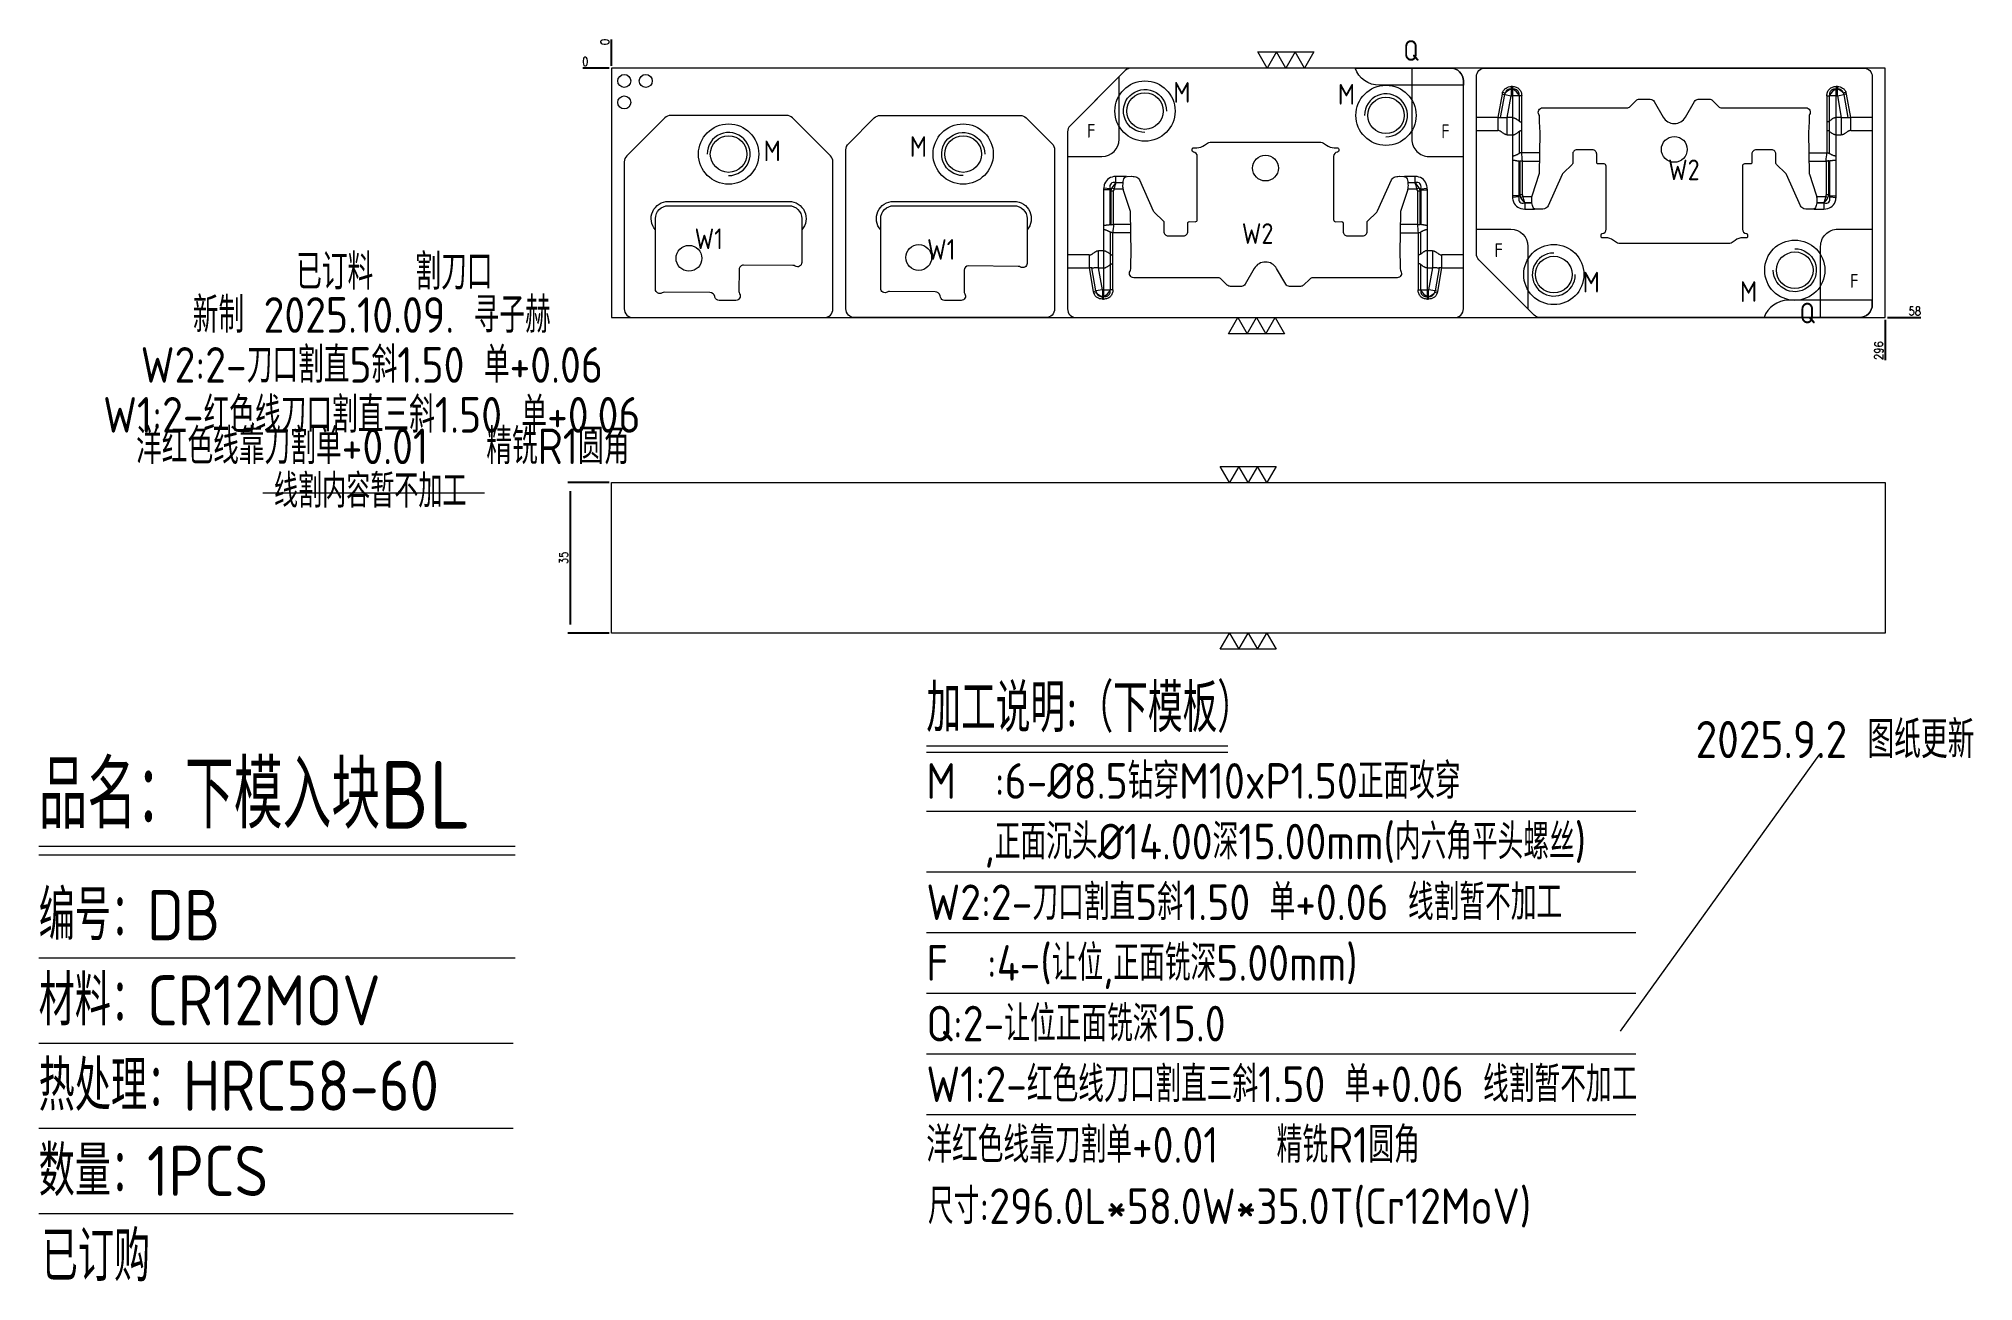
# Model space of a CAD drawing. Header units: millimetres. Extents: x 102521 to 102970, y 653 to 942.
import ezdxf
from ezdxf.enums import TextEntityAlignment as Align

# ---------------------------------------------------------------- set-up
doc = ezdxf.new("R2010")
doc.units = ezdxf.units.MM
doc.linetypes.add('$TD_AUDIT_GENERATED_(575F8F)', pattern=[0])
doc.linetypes.add('HIDDEN', pattern=[0])
for name, color, linetype in [('DIE_P', 2, 'Continuous'), ('DIE_P_O', 1, '$TD_AUDIT_GENERATED_(575F8F)'), ('DIM', 4, 'Continuous'), ('PH', 255, 'Continuous'), ('PRESS', 3, 'Continuous'), ('TEXT', 4, 'Continuous')]:
    doc.layers.add(name, color=color, linetype=linetype)
doc.styles.add('gbenor', font='gbenor.shx', dxfattribs={"bigfont": 'gbcbig.shx'})
doc.styles.get("Standard").update_dxf_attribs({"font": 'txt.shx', "width": 0.85, "bigfont": 'ctxt.shx'})
doc.dimstyles.new('T-2-WX', dxfattribs={"dimtxt": 2, "dimasz": 2, "dimexe": 0.5, "dimexo": 0.5, "dimgap": 0.5, "dimtad": 1, "dimtxsty": 'Standard', "dimblk": 'OPEN30', "dimcen": 0, "dimazin": 3, "dimtfac": 1, "dimtmove": 0, "dimatfit": 3, "dimldrblk": 'OPEN30', "dimlwd": -1, "dimlwe": -1})

msp = doc.modelspace()

# ---------------------------------------------------------------- texts
at = {"layer": 'DIE_P', "color": 4, "lineweight": 5, "style": 'gbenor'}
for p in [(102765.381, 920.12), (102847.686, 919.989), (102860.062, 892.383), (102942.677, 885.218)]:
    msp.add_text('F', height=3.2, dxfattribs=at).set_placement(p, align=Align.MIDDLE_CENTER)
at = {"layer": 'DIM', "color": 8, "linetype": 'Continuous', "lineweight": 5, "style": 'gbenor'}
msp.add_text('线割内容暂不加工', height=7.7733, dxfattribs=at).set_placement((102575.462, 832.542))
at = {"layer": 'DIM', "color": 3, "linetype": 'Continuous', "lineweight": 5, "style": 'gbenor'}
for s, height, p in [('品名：下模入块BL', 15.741, (102520.799, 757.93)), ('编号：DB', 11.66, (102520.799, 731.986)), ('材料：CR12MOV', 11.66, (102520.799, 712.164)), ('热处理：HRC58-60', 11.65997, (102520.799, 692.342)), ('数量：1PCS', 11.66, (102520.799, 672.52)), ('已订购', 11.66, (102521.508, 652.698))]:
    msp.add_text(s, height=height, dxfattribs=at).set_placement(p)
at = {"layer": 'PH', "color": 6, "linetype": 'Continuous', "lineweight": 5, "style": 'gbenor'}
msp.add_text('2025.9.2 图纸更新', height=8.64, dxfattribs=at).set_placement((102938.2, 779.083), align=Align.MIDDLE)
at = {"layer": 'TEXT', "color": 4, "lineweight": 5, "style": 'gbenor'}
for s, p in [('Q', (102839.69, 938.799)), ('M', (102786.443, 929.066)), ('M', (102824.681, 928.618)), ('M', (102691.251, 915.471)), ('M', (102725.205, 916.478)), ('W2', (102903.076, 911.05)), ('W1', (102676.511, 895.024)), ('W1', (102730.532, 892.554)), ('W2', (102804.044, 896.253)), ('M', (102881.558, 884.958)), ('M', (102918.124, 882.762)), ('Q', (102931.768, 877.77))]:
    msp.add_text(s, height=4.8, dxfattribs=at).set_placement(p, align=Align.MIDDLE_CENTER)
at = {"layer": 'TEXT', "color": 6, "lineweight": 5, "style": 'gbenor'}
for s, p in [('已订料', (102589.579, 887.789)), ('割刀口', (102617.295, 887.789)), ('新制 2025.10.09. 寻子赫', (102598.194, 877.752)), ('W2:2-刀口割直5斜1.50 单+0.06', (102598.194, 866.146)), ('W1:2-红色线刀口割直三斜1.50 单+0.06', (102598.194, 854.541))]:
    msp.add_text(s, height=8.2944, dxfattribs=at).set_placement(p, align=Align.MIDDLE)
msp.add_text('洋红色线靠刀割单+0.01   精铣R1圆角', height=8.2944, dxfattribs=at).set_placement((102543.424, 842.64))
at = {"layer": 'TEXT', "color": 4, "lineweight": 5, "style": 'gbenor'}
for s, height, p in [('加工说明:（下模板）', 11.1974, (102727.062, 780.362)), ('M  :6-%%C8.5钻穿M10xP1.50正面攻穿', 8.2944, (102727.062, 764.852)), ('   ,正面沉头%%C14.00深15.00mm(内六角平头螺丝)', 8.2944, (102727.062, 750.751)), ('F  :4-(让位,正面铣深5.00mm)', 8.2944, (102727.062, 722.55)), ('Q:2-让位正面铣深15.0', 8.2944, (102727.062, 708.45)), ('尺寸:296.0L*58.0W*35.0T(Cr12MoV)', 8.2944, (102727.441, 666.002))]:
    msp.add_text(s, height=height, dxfattribs=at).set_placement(p)
at = {"layer": 'TEXT', "color": 8, "lineweight": 5, "style": 'gbenor'}
for s, p in [('W2:2-刀口割直5斜1.50 单+0.06 线割暂不加工', (102727.062, 736.651)), ('W1:2-红色线刀口割直三斜1.50 单+0.06 线割暂不加工', (102727.062, 694.349)), ('洋红色线靠刀割单+0.01   精铣R1圆角', (102727.062, 680.249))]:
    msp.add_text(s, height=8.2944, dxfattribs=at).set_placement(p)

# ---------------------------------------------------------------- blocks, each defined once
blk = doc.blocks.new('*D7579')
at = {"layer": 'Defpoints', "color": 0}
for p in [(102653.87, 934.72), (102949.87, 876.72), (102954.87, 876.72)]:
    blk.add_point(p, dxfattribs=at)
at = {"layer": 'DIM', "color": 0}
blk.add_line((102950.37, 876.72), (102958.12, 876.72), dxfattribs=at)
at = {"layer": 'DIM', "color": 0, "lineweight": 5, "insert": (102956.74, 878.22), "char_height": 2, "attachment_point": 5}
blk.add_mtext('58', dxfattribs=at)
blk = doc.blocks.new('_Open30')
blk = doc.blocks.new('*D7580')
at = {"layer": 'Defpoints', "color": 0}
for p in [(102648.87, 934.72), (102653.87, 934.72), (102653.87, 934.72)]:
    blk.add_point(p, dxfattribs=at)
at = {"layer": 'DIM', "color": 0}
blk.add_line((102653.37, 934.72), (102647.23, 934.72), dxfattribs=at)
at = {"layer": 'DIM', "color": 0, "lineweight": 5, "insert": (102647.8, 936.22), "char_height": 2, "attachment_point": 5}
blk.add_mtext('0', dxfattribs=at)
blk = doc.blocks.new('*D7581')
at = {"layer": 'Defpoints', "color": 0}
for p in [(102653.87, 939.72), (102653.87, 934.72), (102653.87, 934.72)]:
    blk.add_point(p, dxfattribs=at)
at = {"layer": 'DIM', "color": 0}
blk.add_line((102653.87, 935.22), (102653.87, 941.36), dxfattribs=at)
at = {"layer": 'DIM', "color": 0, "lineweight": 5, "insert": (102652.37, 940.79), "char_height": 2, "attachment_point": 5, "rotation": 90}
blk.add_mtext('0', dxfattribs=at)
blk = doc.blocks.new('*D7582')
at = {"layer": 'Defpoints', "color": 0}
for p in [(102653.87, 934.72), (102949.87, 876.72), (102949.87, 871.72)]:
    blk.add_point(p, dxfattribs=at)
at = {"layer": 'DIM', "color": 0}
blk.add_line((102949.87, 876.22), (102949.87, 866.85), dxfattribs=at)
at = {"layer": 'DIM', "color": 0, "lineweight": 5, "insert": (102948.37, 869.04), "char_height": 2, "attachment_point": 5, "rotation": 90}
blk.add_mtext('296', dxfattribs=at)
blk = doc.blocks.new('*D7583')
at = {"layer": 'Defpoints', "color": 0}
for p in [(102653.87, 838.35), (102644.29, 803.35), (102653.87, 803.35)]:
    blk.add_point(p, dxfattribs=at)
at = {"layer": 'DIM', "color": 0}
for p, q in [((102653.37, 838.35), (102643.79, 838.35)), ((102644.29, 836.35), (102644.29, 805.35)), ((102653.37, 803.35), (102643.79, 803.35))]:
    blk.add_line(p, q, dxfattribs=at)
at = {"layer": 'DIM', "color": 0, "lineweight": 5, "insert": (102642.79, 820.85), "char_height": 2, "attachment_point": 5, "rotation": 90}
blk.add_mtext('35', dxfattribs=at)

# ---------------------------------------------------------------- dimensions: what is measured, and where the dimension line sits
at = {"layer": 'DIM', "color": 4, "lineweight": 5}
for feature_location, offset, dtype, origin, picture, middle in [((102653.866700219, 934.722352527), (0, 5), 1, (102653.866700219, 934.722352527), '*D7581', (102652.366700219, 940.789019194)), ((102653.866700219, 934.722352527), (-5, 0), 0, (102653.866700219, 934.722352527), '*D7580', (102647.800033552, 936.222352527)), ((102949.867, 876.722), (5, 0), 0, (102653.867, 934.722), '*D7579', (102956.743, 878.222)), ((102949.867, 876.722), (0, -5), 1, (102653.867, 934.722), '*D7582', (102948.367, 869.037))]:
    dim = msp.add_ordinate_dim(feature_location=feature_location, offset=offset, dtype=dtype, origin=origin, dimstyle='T-2-WX', dxfattribs=at)
    dim.commit()
    dim.dimension.update_dxf_attribs({"geometry": picture, "text_midpoint": middle})
dim = msp.add_linear_dim(base=(102644.293, 803.346), p1=(102653.867, 838.346), p2=(102653.867, 803.346), angle=90, dimstyle='T-2-WX', dxfattribs=at)
dim.commit()
dim.dimension.update_dxf_attribs({"geometry": '*D7583', "text_midpoint": (102642.793, 820.846)})

# ---------------------------------------------------------------- linework, layer by layer
at = {"layer": 'DIE_P', "linetype": 'Continuous', "lineweight": 5}
for p, q in [((102860.85, 928.654), (102859.887, 923.192)), ((102860.85, 928.654), (102859.887, 923.192)), ((102860.512, 923.205), (102861.454, 928.548)), ((102860.512, 923.205), (102861.454, 928.548)), ((102860.85, 928.654), (102861.454, 928.548)), ((102860.85, 928.654), (102861.454, 928.548)), ((102860.978, 929.095), (102861.545, 928.863)), ((102860.978, 929.095), (102861.545, 928.863)), ((102861.454, 928.548), (102862.962, 928.282)), ((102861.454, 928.548), (102862.962, 928.282)), ((102862.065, 923.192), (102862.962, 928.282)), ((102862.065, 923.192), (102862.962, 928.282)), ((102863.256, 930.426), (102862.962, 930.426)), ((102862.962, 930.426), (102862.962, 929.814)), ((102862.962, 930.426), (102862.962, 929.814)), ((102863.256, 930.426), (102862.962, 930.426)), ((102862.962, 930.426), (102862.962, 929.814)), ((102862.962, 930.426), (102862.962, 929.814)), ((102862.962, 929.814), (102863.256, 929.814)), ((102862.962, 929.814), (102862.962, 928.282)), ((102862.962, 929.814), (102863.256, 929.814)), ((102862.962, 929.814), (102862.962, 928.282)), ((102862.962, 928.282), (102863.256, 928.282)), ((102862.962, 928.282), (102863.256, 928.282)), ((102863.256, 930.426), (102863.256, 930.426)), ((102863.256, 930.426), (102863.256, 929.814)), ((102863.256, 930.426), (102863.256, 929.814)), ((102863.256, 930.426), (102863.256, 930.426)), ((102863.256, 930.426), (102863.256, 929.814)), ((102863.256, 930.426), (102863.256, 929.814)), ((102863.256, 929.814), (102863.256, 928.282)), ((102863.256, 929.814), (102863.256, 928.282)), ((102864.788, 928.282), (102863.256, 928.282)), ((102863.256, 928.282), (102863.256, 923.192)), ((102864.788, 928.282), (102863.256, 928.282)), ((102863.256, 928.282), (102863.256, 923.192)), ((102865.401, 928.282), (102864.788, 928.282)), ((102865.401, 928.282), (102864.788, 928.282)), ((102864.788, 928.282), (102864.788, 922.407)), ((102865.401, 928.282), (102864.788, 928.282)), ((102865.401, 928.282), (102864.788, 928.282)), ((102864.788, 928.282), (102864.788, 922.407)), ((102865.401, 922.192), (102865.401, 928.282)), ((102865.401, 928.282), (102865.401, 928.282)), ((102865.401, 922.192), (102865.401, 928.282)), ((102865.401, 928.282), (102865.401, 928.282)), ((102936.333, 928.282), (102936.333, 928.282)), ((102936.333, 928.282), (102936.946, 928.282)), ((102936.333, 928.282), (102936.946, 928.282)), ((102936.333, 928.282), (102936.333, 922.192)), ((102936.333, 928.282), (102936.333, 928.282)), ((102936.333, 928.282), (102936.946, 928.282)), ((102936.333, 928.282), (102936.946, 928.282)), ((102936.333, 928.282), (102936.333, 922.192)), ((102938.478, 928.282), (102936.946, 928.282)), ((102936.946, 922.407), (102936.946, 928.282)), ((102938.478, 928.282), (102936.946, 928.282)), ((102936.946, 922.407), (102936.946, 928.282)), ((102938.478, 930.426), (102938.477, 930.426)), ((102938.477, 930.426), (102938.477, 929.814)), ((102938.478, 930.426), (102938.477, 930.426)), ((102938.477, 930.426), (102938.477, 929.814)), ((102938.477, 929.814), (102938.771, 929.814)), ((102938.477, 929.814), (102938.771, 929.814)), ((102938.478, 930.426), (102938.478, 929.814)), ((102938.771, 930.426), (102938.478, 930.426)), ((102938.478, 930.426), (102938.478, 929.814)), ((102938.771, 930.426), (102938.478, 930.426)), ((102938.478, 928.282), (102938.478, 929.814)), ((102938.478, 928.282), (102938.478, 929.814)), ((102938.478, 923.192), (102938.478, 928.282)), ((102938.478, 928.282), (102938.771, 928.282)), ((102938.478, 923.192), (102938.478, 928.282)), ((102938.478, 928.282), (102938.771, 928.282)), ((102938.771, 930.426), (102938.771, 929.814)), ((102938.771, 930.426), (102938.771, 929.814)), ((102938.771, 928.282), (102938.771, 929.814)), ((102938.771, 928.282), (102938.771, 929.814)), ((102938.771, 928.282), (102940.28, 928.548)), ((102938.771, 928.282), (102940.28, 928.548)), ((102938.771, 928.282), (102939.668, 923.192)), ((102938.771, 928.282), (102939.668, 923.192)), ((102938.772, 930.426), (102938.772, 929.814)), ((102938.772, 930.426), (102938.772, 929.814)), ((102940.756, 929.095), (102940.189, 928.863)), ((102940.756, 929.095), (102940.189, 928.863)), ((102940.883, 928.654), (102940.28, 928.548)), ((102940.883, 928.654), (102940.28, 928.548)), ((102940.28, 928.548), (102941.222, 923.205)), ((102940.28, 928.548), (102941.222, 923.205)), ((102941.846, 923.192), (102940.883, 928.654)), ((102941.846, 923.192), (102940.883, 928.654)), ((102859.887, 923.192), (102854.867, 923.192)), ((102863.256, 923.192), (102862.065, 923.192)), ((102862.065, 919.182), (102862.065, 923.192)), ((102863.256, 923.192), (102862.065, 923.192)), ((102862.065, 919.182), (102862.065, 923.192)), ((102863.256, 923.192), (102863.256, 919.182)), ((102863.256, 923.192), (102863.256, 919.182)), ((102865.401, 920.182), (102865.401, 922.192)), ((102865.401, 920.182), (102865.401, 922.192)), ((102936.333, 922.192), (102936.333, 920.182)), ((102936.333, 922.192), (102936.333, 920.182)), ((102936.946, 919.967), (102936.946, 922.407)), ((102936.946, 919.967), (102936.946, 922.407)), ((102939.668, 923.192), (102938.478, 923.192)), ((102938.478, 919.182), (102938.478, 923.192)), ((102939.668, 923.192), (102938.478, 923.192)), ((102938.478, 919.182), (102938.478, 923.192)), ((102939.668, 923.192), (102939.668, 919.182)), ((102939.668, 923.192), (102939.668, 919.182)), ((102946.867, 923.192), (102941.846, 923.192)), ((102854.867, 920.182), (102859.887, 920.182)), ((102862.065, 919.182), (102863.256, 919.182)), ((102862.065, 919.182), (102863.256, 919.182)), ((102863.256, 919.182), (102863.256, 914.311)), ((102863.256, 919.182), (102863.256, 914.311)), ((102864.788, 919.967), (102864.788, 914.857)), ((102864.788, 919.967), (102864.788, 914.857)), ((102865.401, 915.011), (102865.401, 920.182)), ((102865.401, 915.011), (102865.401, 920.182)), ((102936.333, 920.182), (102936.333, 915.011)), ((102936.333, 920.182), (102936.333, 915.011)), ((102936.946, 914.857), (102936.946, 919.967)), ((102936.946, 914.857), (102936.946, 919.967)), ((102938.478, 919.182), (102939.668, 919.182)), ((102938.478, 914.311), (102938.478, 919.182)), ((102938.478, 919.182), (102939.668, 919.182)), ((102938.478, 914.311), (102938.478, 919.182)), ((102941.846, 920.182), (102946.867, 920.182)), ((102863.256, 914.311), (102863.256, 913.311)), ((102863.256, 914.311), (102863.256, 913.311)), ((102863.256, 913.311), (102863.256, 905.03)), ((102863.256, 913.311), (102863.256, 905.03)), ((102864.788, 913.109), (102864.957, 913.099)), ((102864.788, 905.03), (102864.788, 913.109)), ((102864.788, 913.109), (102864.957, 913.099)), ((102864.788, 905.03), (102864.788, 913.109)), ((102864.957, 913.099), (102864.957, 905.231)), ((102864.957, 913.099), (102864.957, 905.231)), ((102865.57, 905.231), (102865.57, 913.099)), ((102865.57, 905.231), (102865.57, 913.099)), ((102936.163, 913.099), (102936.163, 905.231)), ((102936.163, 913.099), (102936.163, 905.231)), ((102936.776, 913.139), (102936.945, 913.167)), ((102936.776, 913.139), (102936.945, 913.167)), ((102936.776, 905.231), (102936.776, 913.139)), ((102936.776, 905.231), (102936.776, 913.139)), ((102936.945, 913.167), (102936.945, 905.03)), ((102936.945, 913.167), (102936.945, 905.03)), ((102938.478, 913.311), (102938.478, 914.311)), ((102938.478, 913.311), (102938.478, 914.311)), ((102938.478, 905.03), (102938.478, 913.311)), ((102938.478, 905.03), (102938.478, 913.311)), ((102772.867, 909.501), (102771.104, 909.501)), ((102771.104, 908.087), (102771.104, 909.501)), ((102772.867, 909.501), (102771.104, 909.501)), ((102771.104, 908.087), (102771.104, 909.501)), ((102771.104, 908.087), (102772.79, 908.087)), ((102771.13, 908.056), (102771.104, 908.087)), ((102771.104, 908.087), (102772.79, 908.087)), ((102771.13, 908.056), (102771.104, 908.087)), ((102773.196, 909.501), (102772.867, 909.501)), ((102773.196, 909.501), (102772.867, 909.501)), ((102773.196, 909.3), (102773.196, 909.501)), ((102773.196, 909.3), (102773.196, 909.501)), ((102838.867, 909.501), (102838.538, 909.501)), ((102838.538, 909.3), (102838.538, 909.501)), ((102838.867, 909.501), (102838.538, 909.501)), ((102838.538, 909.3), (102838.538, 909.501)), ((102840.629, 909.501), (102838.867, 909.501)), ((102840.629, 909.501), (102838.867, 909.501)), ((102838.944, 908.087), (102840.629, 908.087)), ((102838.944, 908.087), (102840.629, 908.087)), ((102840.629, 908.087), (102840.604, 908.056)), ((102840.629, 908.087), (102840.604, 908.056)), ((102840.629, 908.087), (102840.629, 909.501)), ((102840.629, 908.087), (102840.629, 909.501)), ((102768.256, 906.415), (102768.256, 898.134)), ((102769.788, 906.415), (102768.256, 906.415)), ((102768.256, 906.415), (102768.256, 898.134)), ((102769.788, 906.415), (102768.256, 906.415)), ((102769.738, 906.677), (102768.272, 906.801)), ((102769.738, 906.677), (102768.272, 906.801)), ((102769.788, 898.278), (102769.788, 906.415)), ((102769.788, 906.415), (102769.957, 906.213)), ((102769.788, 898.278), (102769.788, 906.415)), ((102769.788, 906.415), (102769.957, 906.213)), ((102769.957, 906.213), (102769.957, 898.306)), ((102769.957, 906.213), (102770.57, 906.213)), ((102769.957, 906.213), (102769.957, 898.306)), ((102769.957, 906.213), (102770.57, 906.213)), ((102770.16, 906.838), (102770.647, 906.642)), ((102770.16, 906.838), (102770.647, 906.642)), ((102770.57, 898.346), (102770.57, 906.213)), ((102770.57, 898.346), (102770.57, 906.213)), ((102770.647, 906.642), (102772.794, 906.642)), ((102770.647, 906.642), (102772.794, 906.642)), ((102772.786, 908.056), (102771.13, 908.056)), ((102772.786, 908.056), (102771.13, 908.056)), ((102838.94, 906.642), (102841.087, 906.642)), ((102838.94, 906.642), (102841.087, 906.642)), ((102840.604, 908.056), (102838.947, 908.056)), ((102840.604, 908.056), (102838.947, 908.056)), ((102841.087, 906.642), (102841.573, 906.838)), ((102841.087, 906.642), (102841.573, 906.838)), ((102841.163, 906.213), (102841.776, 906.213)), ((102841.163, 906.213), (102841.163, 898.346)), ((102841.163, 906.213), (102841.776, 906.213)), ((102841.163, 906.213), (102841.163, 898.346)), ((102841.776, 906.213), (102841.945, 906.415)), ((102841.776, 906.213), (102841.945, 906.415)), ((102841.776, 898.346), (102841.776, 906.213)), ((102841.776, 898.346), (102841.776, 906.213)), ((102841.945, 906.415), (102843.478, 906.415)), ((102841.945, 906.415), (102841.945, 898.336)), ((102841.945, 906.415), (102843.478, 906.415)), ((102841.945, 906.415), (102841.945, 898.336)), ((102841.995, 906.677), (102843.462, 906.801)), ((102841.995, 906.677), (102843.462, 906.801)), ((102843.478, 898.134), (102843.478, 906.415)), ((102843.478, 898.134), (102843.478, 906.415)), ((102864.788, 905.03), (102863.256, 905.03)), ((102864.788, 905.03), (102863.256, 905.03)), ((102864.738, 904.768), (102863.272, 904.644)), ((102864.738, 904.768), (102863.272, 904.644)), ((102864.957, 905.231), (102864.788, 905.03)), ((102864.957, 905.231), (102864.788, 905.03)), ((102865.57, 905.231), (102864.957, 905.231)), ((102865.57, 905.231), (102864.957, 905.231)), ((102865.647, 904.803), (102865.16, 904.607)), ((102865.647, 904.803), (102865.16, 904.607)), ((102867.794, 904.803), (102865.647, 904.803)), ((102867.794, 904.803), (102865.647, 904.803)), ((102936.087, 904.803), (102933.94, 904.803)), ((102936.087, 904.803), (102933.94, 904.803)), ((102936.573, 904.607), (102936.087, 904.803)), ((102936.573, 904.607), (102936.087, 904.803)), ((102936.776, 905.231), (102936.163, 905.231)), ((102936.776, 905.231), (102936.163, 905.231)), ((102936.945, 905.03), (102936.776, 905.231)), ((102936.945, 905.03), (102936.776, 905.231)), ((102936.945, 905.03), (102938.478, 905.03)), ((102936.945, 905.03), (102938.478, 905.03)), ((102936.995, 904.768), (102938.462, 904.644)), ((102936.995, 904.768), (102938.462, 904.644)), ((102866.104, 903.358), (102866.13, 903.389)), ((102866.104, 903.358), (102866.13, 903.389)), ((102867.79, 903.358), (102866.104, 903.358)), ((102866.104, 903.358), (102866.104, 901.944)), ((102867.79, 903.358), (102866.104, 903.358)), ((102866.104, 903.358), (102866.104, 901.944)), ((102866.104, 901.944), (102867.867, 901.944)), ((102866.104, 901.944), (102867.867, 901.944)), ((102866.13, 903.389), (102867.786, 903.389)), ((102866.13, 903.389), (102867.786, 903.389)), ((102867.867, 901.944), (102868.196, 901.944)), ((102867.867, 901.944), (102868.196, 901.944)), ((102868.196, 902.145), (102868.196, 901.944)), ((102868.196, 902.145), (102868.196, 901.944)), ((102933.538, 902.145), (102933.538, 901.944)), ((102933.538, 902.145), (102933.538, 901.944)), ((102933.538, 901.944), (102933.867, 901.944)), ((102933.538, 901.944), (102933.867, 901.944)), ((102933.867, 901.944), (102935.629, 901.944)), ((102933.867, 901.944), (102935.629, 901.944)), ((102935.629, 903.358), (102933.944, 903.358)), ((102935.629, 903.358), (102933.944, 903.358)), ((102933.947, 903.389), (102935.604, 903.389)), ((102933.947, 903.389), (102935.604, 903.389)), ((102935.604, 903.389), (102935.629, 903.358)), ((102935.604, 903.389), (102935.629, 903.358)), ((102935.629, 903.358), (102935.629, 901.944)), ((102935.629, 903.358), (102935.629, 901.944)), ((102768.256, 898.134), (102768.256, 897.134)), ((102768.256, 898.134), (102768.256, 897.134)), ((102768.256, 897.134), (102768.256, 892.262)), ((102768.256, 897.134), (102768.256, 892.262)), ((102769.957, 898.306), (102769.788, 898.278)), ((102769.957, 898.306), (102769.788, 898.278)), ((102769.788, 896.588), (102769.788, 891.477)), ((102769.788, 896.588), (102769.788, 891.477)), ((102770.401, 891.262), (102770.401, 896.434)), ((102770.401, 891.262), (102770.401, 896.434)), ((102841.333, 896.434), (102841.333, 891.262)), ((102841.333, 896.434), (102841.333, 891.262)), ((102841.945, 898.336), (102841.776, 898.346)), ((102841.945, 898.336), (102841.776, 898.346)), ((102841.946, 891.477), (102841.946, 896.588)), ((102841.946, 891.477), (102841.946, 896.588)), ((102843.478, 897.134), (102843.478, 898.134)), ((102843.478, 897.134), (102843.478, 898.134)), ((102843.478, 892.262), (102843.478, 897.134)), ((102843.478, 892.262), (102843.478, 897.134)), ((102764.887, 891.262), (102759.867, 891.262)), ((102764.887, 891.262), (102760.867, 891.262)), ((102767.065, 888.252), (102767.065, 892.262)), ((102768.256, 892.262), (102767.065, 892.262)), ((102767.065, 888.252), (102767.065, 892.262)), ((102768.256, 892.262), (102767.065, 892.262)), ((102768.256, 892.262), (102768.256, 888.252)), ((102768.256, 892.262), (102768.256, 888.252)), ((102769.788, 891.477), (102769.788, 889.037)), ((102769.788, 891.477), (102769.788, 889.037)), ((102770.401, 889.252), (102770.401, 891.262)), ((102770.401, 889.252), (102770.401, 891.262)), ((102841.333, 891.262), (102841.333, 889.252)), ((102841.333, 891.262), (102841.333, 889.252)), ((102844.668, 892.262), (102843.478, 892.262)), ((102843.478, 888.252), (102843.478, 892.262)), ((102844.668, 892.262), (102843.478, 892.262)), ((102843.478, 888.252), (102843.478, 892.262)), ((102844.668, 892.262), (102844.668, 888.252)), ((102844.668, 892.262), (102844.668, 888.252)), ((102851.867, 891.262), (102846.846, 891.262)), ((102759.867, 888.252), (102764.887, 888.252)), ((102760.867, 888.252), (102764.887, 888.252)), ((102764.887, 888.252), (102765.85, 882.791)), ((102764.887, 888.252), (102765.85, 882.791)), ((102766.454, 882.897), (102765.512, 888.24)), ((102766.454, 882.897), (102765.512, 888.24)), ((102767.962, 883.163), (102767.065, 888.252)), ((102767.065, 888.252), (102768.256, 888.252)), ((102767.962, 883.163), (102767.065, 888.252)), ((102767.065, 888.252), (102768.256, 888.252)), ((102768.256, 888.252), (102768.256, 883.163)), ((102768.256, 888.252), (102768.256, 883.163)), ((102769.788, 889.037), (102769.788, 883.163)), ((102769.788, 889.037), (102769.788, 883.163)), ((102770.401, 883.163), (102770.401, 889.252)), ((102770.401, 883.163), (102770.401, 889.252)), ((102841.333, 889.252), (102841.333, 883.163)), ((102841.333, 889.252), (102841.333, 883.163)), ((102841.946, 883.163), (102841.946, 889.037)), ((102841.946, 883.163), (102841.946, 889.037)), ((102843.478, 888.252), (102844.668, 888.252)), ((102843.478, 883.163), (102843.478, 888.252)), ((102843.478, 888.252), (102844.668, 888.252)), ((102843.478, 883.163), (102843.478, 888.252)), ((102844.668, 888.252), (102843.771, 883.163)), ((102844.668, 888.252), (102843.771, 883.163)), ((102846.222, 888.24), (102845.28, 882.897)), ((102846.222, 888.24), (102845.28, 882.897)), ((102845.883, 882.791), (102846.846, 888.252)), ((102845.883, 882.791), (102846.846, 888.252)), ((102846.846, 888.252), (102851.867, 888.252)), ((102765.85, 882.791), (102766.454, 882.897)), ((102765.85, 882.791), (102766.454, 882.897)), ((102765.978, 882.35), (102766.545, 882.582)), ((102765.978, 882.35), (102766.545, 882.582)), ((102767.962, 883.163), (102766.454, 882.897)), ((102767.962, 883.163), (102766.454, 882.897)), ((102768.256, 883.163), (102767.962, 883.163)), ((102767.962, 883.163), (102767.962, 881.631)), ((102768.256, 883.163), (102767.962, 883.163)), ((102767.962, 883.163), (102767.962, 881.631)), ((102768.256, 881.631), (102767.962, 881.631)), ((102767.962, 881.018), (102767.962, 881.631)), ((102767.962, 881.018), (102767.962, 881.631)), ((102768.256, 881.631), (102767.962, 881.631)), ((102767.962, 881.018), (102767.962, 881.631)), ((102767.962, 881.018), (102767.962, 881.631)), ((102768.256, 883.163), (102769.788, 883.163)), ((102768.256, 883.163), (102768.256, 881.631)), ((102768.256, 883.163), (102769.788, 883.163)), ((102768.256, 883.163), (102768.256, 881.631)), ((102768.256, 881.018), (102768.256, 881.631)), ((102768.256, 881.018), (102768.256, 881.631)), ((102768.256, 881.018), (102768.256, 881.631)), ((102768.256, 881.018), (102768.256, 881.631)), ((102770.401, 883.163), (102769.788, 883.163)), ((102770.401, 883.163), (102769.788, 883.163)), ((102770.401, 883.163), (102769.788, 883.163)), ((102770.401, 883.163), (102769.788, 883.163)), ((102770.401, 883.163), (102770.401, 883.163)), ((102770.401, 883.163), (102770.401, 883.163)), ((102841.333, 883.163), (102841.946, 883.163)), ((102841.333, 883.163), (102841.333, 883.163)), ((102841.333, 883.163), (102841.946, 883.163)), ((102841.333, 883.163), (102841.946, 883.163)), ((102841.333, 883.163), (102841.333, 883.163)), ((102841.333, 883.163), (102841.946, 883.163)), ((102841.946, 883.163), (102843.478, 883.163)), ((102841.946, 883.163), (102843.478, 883.163)), ((102843.477, 881.018), (102843.477, 881.631)), ((102843.477, 881.018), (102843.477, 881.631)), ((102843.771, 883.163), (102843.478, 883.163)), ((102843.478, 881.631), (102843.478, 883.163)), ((102843.771, 883.163), (102843.478, 883.163)), ((102843.478, 881.631), (102843.478, 883.163)), ((102843.771, 881.631), (102843.478, 881.631)), ((102843.478, 881.018), (102843.478, 881.631)), ((102843.478, 881.018), (102843.478, 881.631)), ((102843.771, 881.631), (102843.478, 881.631)), ((102845.28, 882.897), (102843.771, 883.163)), ((102843.771, 881.631), (102843.771, 883.163)), ((102845.28, 882.897), (102843.771, 883.163)), ((102843.771, 881.631), (102843.771, 883.163)), ((102843.771, 881.018), (102843.771, 881.631)), ((102843.771, 881.018), (102843.771, 881.631)), ((102843.772, 881.018), (102843.772, 881.631)), ((102843.772, 881.018), (102843.772, 881.631)), ((102845.756, 882.35), (102845.189, 882.582)), ((102845.756, 882.35), (102845.189, 882.582)), ((102845.883, 882.791), (102845.28, 882.897)), ((102845.883, 882.791), (102845.28, 882.897)), ((102767.962, 881.018), (102768.256, 881.018)), ((102767.962, 881.018), (102768.256, 881.018)), ((102768.256, 881.018), (102768.256, 881.018)), ((102768.256, 881.018), (102768.256, 881.018)), ((102843.477, 881.018), (102843.478, 881.018)), ((102843.477, 881.018), (102843.478, 881.018)), ((102843.478, 881.018), (102843.771, 881.018)), ((102843.478, 881.018), (102843.771, 881.018))]:
    msp.add_line(p, q, dxfattribs=at)
at = {"layer": 'DIE_P', "color": 8, "lineweight": 5}
msp.add_line((102572.858, 835.974), (102624.394, 835.974), dxfattribs=at)
at = {"layer": 'DIE_P', "color": 1, "linetype": 'Continuous', "lineweight": 5, "ltscale": 10}
for points in [[(102759.867, 919.894), (102759.867, 878.722, 0.4142136), (102761.867, 876.722), (102849.867, 876.722, 0.4142136), (102851.867, 878.722), (102851.867, 931.722, 0.4142136), (102848.867, 934.722), (102774.695, 934.722, 0.1989124), (102773.281, 934.137), (102760.452, 921.308, 0.1989124)], [(102854.867, 891.551), (102854.867, 932.722, -0.4142136), (102856.867, 934.722), (102944.867, 934.722, -0.4142136), (102946.867, 932.722), (102946.867, 879.722, -0.4142136), (102943.867, 876.722), (102869.695, 876.722, -0.1989124), (102868.281, 877.308), (102855.452, 890.137, -0.1989124)]]:
    msp.add_lwpolyline(points, format="xyb", close=True, dxfattribs=at)
at = {"layer": 'DIE_P', "color": 94, "linetype": 'Continuous', "lineweight": 5}
for points in [[(102759.867, 914.171), (102767.867, 914.171, 0.4142135), (102771.867, 918.171), (102771.867, 932.722), (102760.452, 921.308, 0.1989124), (102759.867, 919.894), (102759.867, 914.171)], [(102851.867, 914.171), (102851.867, 931.722, 0.4142136), (102848.867, 934.722), (102839.867, 934.722), (102839.867, 918.171, 0.4142136), (102843.867, 914.171), (102851.867, 914.171)], [(102854.867, 897.274), (102862.867, 897.274, -0.4142135), (102866.867, 893.274), (102866.867, 878.722), (102855.452, 890.137, -0.1989124), (102854.867, 891.551), (102854.867, 897.274)], [(102946.867, 897.274), (102946.867, 879.722, -0.4142136), (102943.867, 876.722), (102934.867, 876.722), (102934.867, 893.274, -0.4142136), (102938.867, 897.274), (102946.867, 897.274)]]:
    msp.add_lwpolyline(points, format="xyb", dxfattribs=at)
at = {"layer": 'DIE_P', "color": 7, "lineweight": 5}
for points in [[(102826.709, 934.722), (102848.867, 934.722, -0.4142136), (102851.867, 931.722), (102851.867, 930.719), (102832.367, 930.719, -0.318007)], [(102921.709, 876.722), (102943.867, 876.722, 0.4142136), (102946.867, 879.722), (102946.867, 880.726), (102927.367, 880.726, 0.318007)]]:
    msp.add_lwpolyline(points, format="xyb", close=True, dxfattribs=at)
at = {"layer": 'DIE_P', "lineweight": 5}
for points in [[(102777.867, 919.722, -2.4142136), (102782.867, 924.722)], [(102833.867, 918.722, 2.4142136), (102828.867, 923.722)], [(102681.117, 909.722, 2.4142136), (102676.117, 914.722)], [(102735.617, 909.722, -2.4142136), (102740.617, 914.722)], [(102872.867, 891.722, 2.4142136), (102877.867, 886.722)], [(102928.867, 892.722, -2.4142136), (102923.867, 887.722)]]:
    msp.add_lwpolyline(points, format="xyb", dxfattribs=at)
at = {"layer": 'DIE_P', "linetype": 'Continuous', "lineweight": 5, "flags": 128}
for points in [[(102862.962, 930.426), (102862.962, 930.426), (102862.962, 930.426), (102862.962, 930.426), (102862.962, 930.426), (102862.962, 930.426), (102862.962, 930.426), (102862.962, 930.426), (102862.962, 930.426)], [(102862.962, 930.426), (102862.962, 930.426), (102862.962, 930.426), (102862.962, 930.426), (102862.962, 930.426), (102862.962, 930.426), (102862.962, 930.426), (102862.962, 930.426), (102862.962, 930.426)], [(102862.962, 929.814), (102862.962, 929.814), (102862.962, 929.814), (102862.962, 929.814), (102862.962, 929.814), (102862.962, 929.814), (102862.962, 929.814), (102862.962, 929.814), (102862.962, 929.814)], [(102862.962, 929.814), (102862.962, 929.814), (102862.962, 929.814), (102862.962, 929.814), (102862.962, 929.814), (102862.962, 929.814), (102862.962, 929.814), (102862.962, 929.814), (102862.962, 929.814)], [(102938.772, 930.426), (102938.772, 930.426), (102938.772, 930.426), (102938.771, 930.426), (102938.771, 930.426), (102938.771, 930.426), (102938.771, 930.426), (102938.771, 930.426), (102938.771, 930.426)], [(102938.772, 930.426), (102938.772, 930.426), (102938.772, 930.426), (102938.771, 930.426), (102938.771, 930.426), (102938.771, 930.426), (102938.771, 930.426), (102938.771, 930.426), (102938.771, 930.426)], [(102938.771, 929.814), (102938.771, 929.814), (102938.771, 929.814), (102938.771, 929.814), (102938.771, 929.814), (102938.771, 929.814), (102938.771, 929.814), (102938.771, 929.814), (102938.772, 929.814)], [(102938.771, 929.814), (102938.771, 929.814), (102938.771, 929.814), (102938.771, 929.814), (102938.771, 929.814), (102938.771, 929.814), (102938.771, 929.814), (102938.771, 929.814), (102938.772, 929.814)], [(102767.962, 881.631), (102767.962, 881.631), (102767.962, 881.631), (102767.962, 881.631), (102767.962, 881.631), (102767.962, 881.631), (102767.962, 881.631), (102767.962, 881.631), (102767.962, 881.631)], [(102767.962, 881.631), (102767.962, 881.631), (102767.962, 881.631), (102767.962, 881.631), (102767.962, 881.631), (102767.962, 881.631), (102767.962, 881.631), (102767.962, 881.631), (102767.962, 881.631)], [(102843.772, 881.631), (102843.771, 881.631), (102843.771, 881.631), (102843.771, 881.631), (102843.771, 881.631), (102843.771, 881.631), (102843.771, 881.631), (102843.771, 881.631), (102843.771, 881.631)], [(102843.772, 881.631), (102843.771, 881.631), (102843.771, 881.631), (102843.771, 881.631), (102843.771, 881.631), (102843.771, 881.631), (102843.771, 881.631), (102843.771, 881.631), (102843.771, 881.631)], [(102767.962, 881.018), (102767.962, 881.018), (102767.962, 881.018), (102767.962, 881.018), (102767.962, 881.018), (102767.962, 881.018), (102767.962, 881.018), (102767.962, 881.018), (102767.962, 881.018)], [(102767.962, 881.018), (102767.962, 881.018), (102767.962, 881.018), (102767.962, 881.018), (102767.962, 881.018), (102767.962, 881.018), (102767.962, 881.018), (102767.962, 881.018), (102767.962, 881.018)], [(102843.771, 881.018), (102843.771, 881.018), (102843.771, 881.018), (102843.771, 881.018), (102843.771, 881.018), (102843.771, 881.018), (102843.772, 881.018), (102843.772, 881.018), (102843.772, 881.018)], [(102843.771, 881.018), (102843.771, 881.018), (102843.771, 881.018), (102843.771, 881.018), (102843.771, 881.018), (102843.771, 881.018), (102843.772, 881.018), (102843.772, 881.018), (102843.772, 881.018)]]:
    msp.add_lwpolyline(points, dxfattribs=at)
at = {"layer": 'DIE_P', "color": 1, "lineweight": 5}
for points in [[(102881.836, 915.713), (102878.248, 915.713, 0.4142136), (102877.248, 914.713), (102877.248, 912.546, -0.2021422), (102877.158, 912.331), (102875.019, 910.245, 0.0944881), (102874.805, 909.938), (102871.564, 902.7, -0.234761), (102870.739, 902.021), (102870.34, 901.929, -0.0479446), (102870.151, 901.904), (102869.727, 901.888, -0.0220851), (102869.639, 901.889), (102868.691, 901.939, -0.3146638), (102867.969, 902.502, -0.0658431), (102867.762, 903.727, -0.0208931), (102867.75, 904.358, -0.0728044), (102867.896, 905.215), (102869.478, 910.088, 0.07437), (102869.503, 910.234), (102869.663, 919.671, 0.0139664), (102869.663, 919.727), (102869.567, 922.192), (102869.567, 923.419, 0.1395991), (102869.417, 923.946, -0.5878017), (102870.267, 925.472), (102889.875, 925.472, 0.1989124), (102890.582, 925.765), (102891.996, 927.179, -0.1989124), (102892.704, 927.472), (102895.289, 927.472, -0.2679492), (102896.155, 926.972), (102898.269, 923.312, 0.5773503), (102903.465, 923.312), (102905.578, 926.972, -0.2679492), (102906.444, 927.472), (102909.03, 927.472, -0.1989124), (102909.737, 927.179), (102911.151, 925.765, 0.1989124), (102911.858, 925.472), (102931.467, 925.472, -0.5878017), (102932.317, 923.946, 0.1395991), (102932.167, 923.419), (102932.167, 922.192), (102932.071, 919.727, 0.0139664), (102932.07, 919.671), (102932.231, 910.234, 0.07437), (102932.255, 910.088), (102933.837, 905.215, -0.0728044), (102933.983, 904.358, -0.0208931), (102933.972, 903.727, -0.0658431), (102933.765, 902.502, -0.3146638), (102933.042, 901.939), (102932.094, 901.889, -0.0220851), (102932.006, 901.888), (102931.583, 901.904, -0.0479446), (102931.393, 901.929), (102930.994, 902.021, -0.234761), (102930.169, 902.7), (102926.929, 909.938, 0.0944881), (102926.714, 910.245), (102924.576, 912.331, -0.2021422), (102924.485, 912.546), (102924.485, 914.713, 0.4142136), (102923.485, 915.713), (102919.897, 915.713, 0.4142136), (102918.897, 914.713), (102918.897, 912.731, -0.4154048), (102918.596, 912.431), (102917.205, 912.436, 0.4154048), (102916.703, 911.936), (102916.703, 897.251, 0.3862733), (102917.607, 896.256, -0.3862733), (102917.878, 895.957), (102917.878, 895.551, -0.4146128), (102917.577, 895.251), (102916.802, 895.252, 0.1602172), (102915.021, 894.669), (102914.338, 894.167, -0.1598678), (102913.745, 893.972), (102887.988, 893.972, -0.1598678), (102887.396, 894.167), (102886.713, 894.669, 0.1602172), (102884.931, 895.252), (102884.156, 895.251, -0.4146128), (102883.856, 895.551), (102883.856, 895.957, -0.3862733), (102884.127, 896.256, 0.3862733), (102885.031, 897.251), (102885.031, 911.936, 0.4154048), (102884.529, 912.436), (102883.137, 912.431, -0.4154048), (102882.836, 912.731), (102882.836, 914.713, 0.4142136)], [(102824.897, 895.732), (102828.485, 895.732, 0.4142136), (102829.485, 896.732), (102829.485, 898.899, -0.2021422), (102829.576, 899.114), (102831.714, 901.2, 0.0944881), (102831.929, 901.507), (102835.169, 908.745, -0.234761), (102835.994, 909.424), (102836.393, 909.516, -0.0479446), (102836.583, 909.541), (102837.006, 909.556, -0.0220851), (102837.094, 909.556), (102838.042, 909.506, -0.3146638), (102838.765, 908.942, -0.0658431), (102838.972, 907.718, -0.0208931), (102838.983, 907.086, -0.0728044), (102838.837, 906.23), (102837.255, 901.356, 0.07437), (102837.231, 901.211), (102837.07, 891.774, 0.0139664), (102837.071, 891.718), (102837.167, 889.252), (102837.167, 888.026, 0.1395991), (102837.317, 887.499, -0.5878017), (102836.467, 885.972), (102816.858, 885.972, 0.1989124), (102816.151, 885.679), (102814.737, 884.265, -0.1989124), (102814.03, 883.972), (102811.444, 883.972, -0.2679492), (102810.578, 884.472), (102808.465, 888.133, 0.5773503), (102803.269, 888.133), (102801.155, 884.472, -0.2679492), (102800.289, 883.972), (102797.704, 883.972, -0.1989124), (102796.996, 884.265), (102795.582, 885.679, 0.1989124), (102794.875, 885.972), (102775.267, 885.972, -0.5878017), (102774.417, 887.499, 0.1395991), (102774.567, 888.026), (102774.567, 889.252), (102774.663, 891.718, 0.0139664), (102774.663, 891.774), (102774.503, 901.211, 0.07437), (102774.478, 901.356), (102772.896, 906.23, -0.0728044), (102772.75, 907.086, -0.0208931), (102772.762, 907.718, -0.0658431), (102772.969, 908.942, -0.3146638), (102773.691, 909.506), (102774.639, 909.556, -0.0220851), (102774.727, 909.556), (102775.151, 909.541, -0.0479446), (102775.34, 909.516), (102775.739, 909.424, -0.234761), (102776.564, 908.745), (102779.805, 901.507, 0.0944881), (102780.019, 901.2), (102782.158, 899.114, -0.2021422), (102782.248, 898.899), (102782.248, 896.732, 0.4142136), (102783.248, 895.732), (102786.836, 895.732, 0.4142136), (102787.836, 896.732), (102787.836, 898.714, -0.4154048), (102788.137, 899.014), (102789.529, 899.008, 0.4154048), (102790.031, 899.508), (102790.031, 914.194, 0.3862733), (102789.127, 915.189, -0.3862733), (102788.856, 915.488), (102788.856, 915.894, -0.4146128), (102789.156, 916.194), (102789.931, 916.193, 0.1602172), (102791.713, 916.776), (102792.396, 917.278, -0.1598678), (102792.988, 917.472), (102818.745, 917.472, -0.1598678), (102819.338, 917.278), (102820.021, 916.776, 0.1602172), (102821.802, 916.193), (102822.577, 916.194, -0.4146128), (102822.878, 915.894), (102822.878, 915.488, -0.3862733), (102822.607, 915.189, 0.3862733), (102821.703, 914.194), (102821.703, 899.508, 0.4154048), (102822.205, 899.008), (102823.596, 899.014, -0.4154048), (102823.897, 898.714), (102823.897, 896.732, 0.4142136)]]:
    msp.add_lwpolyline(points, format="xyb", close=True, dxfattribs=at)
at = {"layer": 'DIE_P', "color": 1, "linetype": 'Continuous', "lineweight": 5}
for points in [[(102694.538, 923.722), (102667.695, 923.722, 0.1989124), (102666.281, 923.137), (102657.452, 914.308, 0.1989124), (102656.867, 912.894), (102656.867, 878.722, 0.4142136), (102658.867, 876.722), (102703.367, 876.722, 0.4142136), (102705.367, 878.722), (102705.367, 912.894, 0.1989124), (102704.781, 914.308), (102695.952, 923.137, 0.1989124)], [(102716.367, 923.722), (102748.867, 923.722, -0.1989124), (102750.281, 923.137), (102756.281, 917.137, -0.1989124), (102756.867, 915.722), (102756.867, 878.722, -0.4142136), (102754.867, 876.722), (102710.367, 876.722, -0.4142136), (102708.367, 878.722), (102708.367, 915.722, -0.1989124), (102708.952, 917.137), (102714.952, 923.137, -0.1989124)]]:
    msp.add_lwpolyline(points, format="xyb", close=True, dxfattribs=at)
at = {"layer": 'DIE_P', "color": 3, "linetype": 'Continuous', "lineweight": 5}
for points in [[(102664.117, 897.077, -0.6457513), (102667.117, 903.722), (102695.117, 903.722, -0.6457513), (102698.117, 897.077)], [(102716.457, 897.077, -0.6457513), (102719.457, 903.722), (102747.457, 903.722, -0.6457513), (102750.457, 897.077)]]:
    msp.add_lwpolyline(points, format="xyb", dxfattribs=at)
at = {"layer": 'DIE_P', "color": 6, "linetype": 'Continuous', "lineweight": 5}
for points in [[(102664.117, 897.077), (102664.117, 899.722, -0.4142136), (102667.117, 902.722), (102695.117, 902.722, -0.4142136), (102698.117, 899.722), (102698.117, 897.077)], [(102716.457, 897.077), (102716.457, 899.722, -0.4142136), (102719.457, 902.722), (102747.457, 902.722, -0.4142136), (102750.457, 899.722), (102750.457, 897.077)]]:
    msp.add_lwpolyline(points, format="xyb", dxfattribs=at)
at = {"layer": 'DIE_P', "color": 1, "linetype": 'Continuous', "lineweight": 5}
for points in [[(102698.117, 899.722), (102698.117, 897.077), (102698.117, 890.516), (102698.117, 889.516, -0.5901487), (102696.584, 888.67, 0.1395991), (102696.058, 888.823), (102684.551, 888.904, 0.4143318), (102683.544, 887.91), (102683.51, 882.782, 0.1411801), (102683.66, 882.249, -0.5876789), (102682.81, 880.722), (102678.919, 880.722, -0.3417167), (102677.951, 881.471), (102677.916, 881.606, 0.3394434), (102676.764, 882.505), (102666.165, 882.591, 0.1395991), (102665.637, 882.446, -0.5850641), (102664.117, 883.3), (102664.117, 884.5), (102664.117, 897.077), (102664.117, 899.722)], [(102750.457, 899.722), (102750.457, 897.077), (102750.457, 890.516), (102750.457, 889.316, -0.5901487), (102748.924, 888.47, 0.1395991), (102748.398, 888.623), (102736.888, 888.704, 0.4139646), (102735.881, 887.711), (102735.842, 882.795, 0.1433274), (102735.996, 882.255, -0.5900913), (102735.15, 880.722), (102731.31, 880.722, -0.3417167), (102730.342, 881.471), (102730.261, 881.787, 0.3389296), (102729.111, 882.685), (102718.505, 882.791, 0.1395991), (102717.977, 882.646, -0.5850641), (102716.457, 883.5), (102716.457, 884.5), (102716.457, 897.077), (102716.457, 899.722)]]:
    msp.add_lwpolyline(points, format="xyb", dxfattribs=at)
at = {"layer": 'DIE_P', "color": 4, "lineweight": 5}
for points in [[(102808.362, 842.096), (102806.197, 838.346), (102804.032, 842.096), (102801.867, 838.346), (102799.702, 842.096), (102797.537, 838.346), (102795.372, 842.096), (102808.362, 842.096)], [(102795.372, 799.596), (102797.537, 803.346), (102799.702, 799.596), (102801.867, 803.346), (102804.032, 799.596), (102806.197, 803.346), (102808.362, 799.596), (102795.372, 799.596)]]:
    msp.add_lwpolyline(points, close=True, dxfattribs=at)
at = {"layer": 'DIE_P', "linetype": 'Continuous', "lineweight": 5, "ltscale": 10}
for centre in [(102777.867, 924.722), (102833.867, 923.722), (102681.117, 914.722), (102735.617, 914.722), (102928.867, 887.722), (102872.867, 886.722)]:
    msp.add_circle(centre, 7, dxfattribs=at)
at = {"layer": 'DIE_P', "lineweight": 5}
for centre in [(102777.867, 924.722), (102833.867, 923.722), (102681.117, 914.722), (102735.617, 914.722), (102872.867, 886.722), (102928.867, 887.722)]:
    msp.add_circle(centre, 4.25, dxfattribs=at)
at = {"layer": 'DIE_P', "linetype": 'Continuous', "lineweight": 5}
for centre, radius, start, end in [((102862.962, 928.282), 2.145, 157.70914, 170), ((102862.962, 928.282), 2.145, 157.70914, 170), ((102862.962, 928.282), 1.532, 157.70914, 170), ((102862.962, 928.282), 1.532, 157.70914, 170), ((102863.718, 927.155), 2.764, 105.87878, 141.8461), ((102863.718, 927.155), 2.764, 105.87878, 141.8461), ((102862.092, 927.118), 2.936, 23.35432, 66.64568), ((102862.092, 927.118), 2.936, 23.35432, 66.64568), ((102939.641, 927.118), 2.936, 113.35432, 156.64568), ((102939.641, 927.118), 2.936, 113.35432, 156.64568), ((102938.015, 927.155), 2.764, 38.1539, 74.12122), ((102938.015, 927.155), 2.764, 38.1539, 74.12122), ((102938.771, 928.282), 1.532, 10, 22.29086), ((102938.771, 928.282), 1.532, 10, 22.29086), ((102938.771, 928.282), 2.145, 10, 22.29086), ((102938.771, 928.282), 2.145, 10, 22.29086), ((102767.962, 883.163), 2.145, 190, 202.29086), ((102767.962, 883.163), 2.145, 190, 202.29086), ((102767.962, 883.163), 1.532, 190, 202.29086), ((102767.962, 883.163), 1.532, 190, 202.29086), ((102768.718, 884.289), 2.764, 218.1539, 254.12122), ((102768.718, 884.289), 2.764, 218.1539, 254.12122), ((102767.092, 884.327), 2.936, 293.35432, 336.64568), ((102767.092, 884.327), 2.936, 293.35432, 336.64568), ((102844.641, 884.327), 2.936, 203.35432, 246.64568), ((102844.641, 884.327), 2.936, 203.35432, 246.64568), ((102843.015, 884.289), 2.764, 285.87878, 321.8461), ((102843.015, 884.289), 2.764, 285.87878, 321.8461), ((102843.771, 883.163), 1.532, 337.70914, 350), ((102843.771, 883.163), 1.532, 337.70914, 350), ((102843.771, 883.163), 2.145, 337.70914, 350), ((102843.771, 883.163), 2.145, 337.70914, 350)]:
    msp.add_arc(centre, radius, start, end, dxfattribs=at)
for centre, major_axis, ratio, start_param, end_param in [((102773.478, 903.844), (-4.228, 5.039), 0.6081204, 5.8113526, 6.6074799), ((102773.478, 903.844), (-4.228, 5.039), 0.6081204, 5.8113526, 6.6074799), ((102773.478, 903.844), (-3.446, 4.107), 0.3730366, 5.8113526, 6.8321306), ((102773.478, 903.844), (-3.446, 4.107), 0.3730366, 5.8113526, 6.8321306), ((102773.92, 903.703), (-1.428, 5.712), 0.6963155, 6.0299716, 6.1108729), ((102773.92, 903.703), (-1.428, 5.712), 0.6963155, 6.0299716, 6.1108729), ((102837.813, 903.703), (-1.428, -5.712), 0.6963155, 3.313905, 3.3948064), ((102837.813, 903.703), (-1.428, -5.712), 0.6963155, 3.313905, 3.3948064), ((102838.256, 903.844), (4.228, 5.039), 0.6081204, 5.9588907, 6.755018), ((102838.256, 903.844), (4.228, 5.039), 0.6081204, 5.9588907, 6.755018), ((102838.256, 903.844), (3.446, 4.107), 0.3730366, 5.7342401, 6.755018), ((102838.256, 903.844), (3.446, 4.107), 0.3730366, 5.7342401, 6.755018), ((102773.478, 903.844), (-4.228, 5.039), 0.6081204, 0.5489452, 0.627131), ((102773.478, 903.844), (-4.228, 5.039), 0.6081204, 0.5489452, 0.627131), ((102773.478, 903.844), (-4.228, 5.039), 0.6081204, 0.3242946, 0.5489452), ((102773.478, 903.844), (-4.228, 5.039), 0.6081204, 0.3242946, 0.5489452), ((102773.478, 903.844), (-3.446, 4.107), 0.3730366, 0.5489452, 0.627131), ((102773.478, 903.844), (-3.446, 4.107), 0.3730366, 0.5489452, 0.627131), ((102772.137, 905.442), (-1.581, 1.884), 0.8130776, 0.3135655, 0.627131), ((102772.137, 905.442), (-1.581, 1.884), 0.8130776, 0.3135655, 0.627131), ((102771.13, 906.642), (1.124, 1.742), 0.4511378, 0.960352, 1.7457502), ((102771.13, 906.642), (1.124, 1.742), 0.4511378, 0.960352, 1.7457502), ((102772.137, 905.442), (-1.268, 1.512), 0.6081204, 0.3135655, 0.627131), ((102772.137, 905.442), (-1.268, 1.512), 0.6081204, 0.3135655, 0.627131), ((102771.13, 906.642), (0.51, 1.997), 0.22754, 0.8435026, 1.6289008), ((102771.13, 906.642), (0.51, 1.997), 0.22754, 0.8435026, 1.6289008), ((102840.604, 906.642), (-1.124, 1.742), 0.4511378, 4.5374351, 5.3228333), ((102840.604, 906.642), (-0.51, 1.997), 0.22754, 4.6542846, 5.4396827), ((102840.604, 906.642), (-1.124, 1.742), 0.4511378, 4.5374351, 5.3228333), ((102840.604, 906.642), (-0.51, 1.997), 0.22754, 4.6542846, 5.4396827), ((102839.597, 905.442), (1.268, 1.512), 0.6081204, 5.6560543, 5.9696198), ((102839.597, 905.442), (1.268, 1.512), 0.6081204, 5.6560543, 5.9696198), ((102839.597, 905.442), (1.581, 1.884), 0.8130776, 5.6560543, 5.9696198), ((102839.597, 905.442), (1.581, 1.884), 0.8130776, 5.6560543, 5.9696198), ((102838.256, 903.844), (3.446, 4.107), 0.3730366, 5.6560543, 5.7342401), ((102838.256, 903.844), (3.446, 4.107), 0.3730366, 5.6560543, 5.7342401), ((102838.256, 903.844), (4.228, 5.039), 0.6081204, 5.7342401, 5.9588907), ((102838.256, 903.844), (4.228, 5.039), 0.6081204, 5.7342401, 5.9588907), ((102838.256, 903.844), (4.228, 5.039), 0.6081204, 5.6560543, 5.7342401), ((102838.256, 903.844), (4.228, 5.039), 0.6081204, 5.6560543, 5.7342401), ((102868.478, 907.601), (-4.228, -5.039), 0.6081204, 5.6560543, 5.7342401), ((102868.478, 907.601), (-4.228, -5.039), 0.6081204, 5.6560543, 5.7342401), ((102868.478, 907.601), (-4.228, -5.039), 0.6081204, 5.7342401, 5.9588907), ((102868.478, 907.601), (-4.228, -5.039), 0.6081204, 5.7342401, 5.9588907), ((102868.478, 907.601), (-4.228, -5.039), 0.6081204, 5.9588907, 6.755018), ((102868.478, 907.601), (-4.228, -5.039), 0.6081204, 5.9588907, 6.755018), ((102868.478, 907.601), (-3.446, -4.107), 0.3730366, 5.7342401, 6.755018), ((102868.478, 907.601), (-3.446, -4.107), 0.3730366, 5.7342401, 6.755018), ((102868.478, 907.601), (-3.446, -4.107), 0.3730366, 5.6560543, 5.7342401), ((102868.478, 907.601), (-3.446, -4.107), 0.3730366, 5.6560543, 5.7342401), ((102867.137, 906.003), (-1.581, -1.884), 0.8130776, 5.6560543, 5.9696198), ((102867.137, 906.003), (-1.581, -1.884), 0.8130776, 5.6560543, 5.9696198), ((102866.13, 904.803), (1.124, -1.742), 0.4511378, 4.5374351, 5.3228333), ((102866.13, 904.803), (1.124, -1.742), 0.4511378, 4.5374351, 5.3228333), ((102867.137, 906.003), (-1.268, -1.512), 0.6081204, 5.6560543, 5.9696198), ((102867.137, 906.003), (-1.268, -1.512), 0.6081204, 5.6560543, 5.9696198), ((102866.13, 904.803), (0.51, -1.997), 0.22754, 4.6542846, 5.4396827), ((102866.13, 904.803), (0.51, -1.997), 0.22754, 4.6542846, 5.4396827), ((102935.604, 904.803), (-0.51, -1.997), 0.22754, 0.8435026, 1.6289008), ((102935.604, 904.803), (-0.51, -1.997), 0.22754, 0.8435026, 1.6289008), ((102935.604, 904.803), (-1.124, -1.742), 0.4511378, 0.960352, 1.7457502), ((102935.604, 904.803), (-1.124, -1.742), 0.4511378, 0.960352, 1.7457502), ((102933.256, 907.601), (3.446, -4.107), 0.3730366, 5.8113526, 6.8321306), ((102933.256, 907.601), (3.446, -4.107), 0.3730366, 5.8113526, 6.8321306), ((102933.256, 907.601), (4.228, -5.039), 0.6081204, 5.8113526, 6.6074799), ((102933.256, 907.601), (4.228, -5.039), 0.6081204, 5.8113526, 6.6074799), ((102934.597, 906.003), (1.268, -1.512), 0.6081204, 0.3135655, 0.627131), ((102934.597, 906.003), (1.268, -1.512), 0.6081204, 0.3135655, 0.627131), ((102934.597, 906.003), (1.581, -1.884), 0.8130776, 0.3135655, 0.627131), ((102934.597, 906.003), (1.581, -1.884), 0.8130776, 0.3135655, 0.627131), ((102933.256, 907.601), (3.446, -4.107), 0.3730366, 0.5489452, 0.627131), ((102933.256, 907.601), (3.446, -4.107), 0.3730366, 0.5489452, 0.627131), ((102933.256, 907.601), (4.228, -5.039), 0.6081204, 0.3242946, 0.5489452), ((102933.256, 907.601), (4.228, -5.039), 0.6081204, 0.3242946, 0.5489452), ((102933.256, 907.601), (4.228, -5.039), 0.6081204, 0.5489452, 0.627131), ((102933.256, 907.601), (4.228, -5.039), 0.6081204, 0.5489452, 0.627131), ((102868.92, 907.742), (1.428, 5.712), 0.6963155, 3.313905, 3.3948065), ((102868.92, 907.742), (1.428, 5.712), 0.6963155, 3.313905, 3.3948065), ((102932.813, 907.742), (1.428, -5.712), 0.6963155, 6.0299717, 6.1108729), ((102932.813, 907.742), (1.428, -5.712), 0.6963155, 6.0299717, 6.1108729)]:
    msp.add_ellipse(centre, major_axis=major_axis, ratio=ratio, start_param=start_param, end_param=end_param, dxfattribs=at)
for points, knots in [([(102860.978, 929.095), (102861.058, 929.29), (102861.164, 929.478), (102861.425, 929.811), (102861.581, 929.957), (102861.932, 930.194), (102862.127, 930.283), (102862.536, 930.399), (102862.749, 930.426), (102862.962, 930.426)], [0, 0, 0, 0, 0.25, 0.25, 0.5, 0.5, 0.75, 0.75, 1, 1, 1, 1]), ([(102860.978, 929.095), (102861.058, 929.29), (102861.164, 929.478), (102861.425, 929.811), (102861.581, 929.957), (102861.932, 930.194), (102862.127, 930.283), (102862.536, 930.399), (102862.749, 930.426), (102862.962, 930.426)], [0, 0, 0, 0, 0.25, 0.25, 0.5, 0.5, 0.75, 0.75, 1, 1, 1, 1]), ([(102862.962, 929.814), (102862.919, 929.816), (102862.836, 929.822), (102862.712, 929.819), (102862.592, 929.807), (102862.477, 929.785), (102862.368, 929.755), (102862.263, 929.715), (102862.164, 929.667), (102862.039, 929.592), (102861.896, 929.475), (102861.749, 929.301), (102861.627, 929.095), (102861.573, 928.942), (102861.545, 928.863)], [0, 0, 0, 0, 0.0688566, 0.1353777, 0.1997982, 0.2623768, 0.3233956, 0.3831588, 0.44199, 0.5002286, 0.6171629, 0.737821, 0.8647123, 1, 1, 1, 1]), ([(102862.962, 929.814), (102862.919, 929.816), (102862.836, 929.822), (102862.712, 929.819), (102862.592, 929.807), (102862.477, 929.785), (102862.368, 929.755), (102862.263, 929.715), (102862.164, 929.667), (102862.039, 929.592), (102861.896, 929.475), (102861.749, 929.301), (102861.627, 929.095), (102861.573, 928.942), (102861.545, 928.863)], [0, 0, 0, 0, 0.0688566, 0.1353777, 0.1997982, 0.2623768, 0.3233956, 0.3831588, 0.44199, 0.5002286, 0.6171629, 0.737821, 0.8647123, 1, 1, 1, 1]), ([(102863.256, 930.426), (102863.54, 930.426), (102863.829, 930.386), (102864.364, 930.197), (102864.614, 930.048), (102865.017, 929.644), (102865.169, 929.395), (102865.36, 928.855), (102865.401, 928.568), (102865.401, 928.282)], [0, 0, 0, 0, 0.25, 0.25, 0.5, 0.5, 0.75, 0.75, 1, 1, 1, 1]), ([(102863.256, 930.426), (102863.54, 930.426), (102863.829, 930.386), (102864.364, 930.197), (102864.614, 930.048), (102865.017, 929.644), (102865.169, 929.395), (102865.36, 928.855), (102865.401, 928.568), (102865.401, 928.282)], [0, 0, 0, 0, 0.25, 0.25, 0.5, 0.5, 0.75, 0.75, 1, 1, 1, 1]), ([(102864.788, 928.282), (102864.792, 928.333), (102864.801, 928.432), (102864.801, 928.578), (102864.791, 928.718), (102864.772, 928.85), (102864.742, 928.975), (102864.703, 929.092), (102864.655, 929.201), (102864.598, 929.302), (102864.532, 929.394), (102864.432, 929.506), (102864.282, 929.627), (102864.068, 929.735), (102863.823, 929.803), (102863.547, 929.834), (102863.356, 929.82), (102863.256, 929.814)], [0, 0, 0, 0, 0.05976258, 0.11675842, 0.17115436, 0.2231423, 0.27294198, 0.32080327, 0.36700752, 0.41186727, 0.4557238, 0.49894217, 0.58635253, 0.67774141, 0.77577865, 0.88263692, 1, 1, 1, 1]), ([(102864.788, 928.282), (102864.792, 928.333), (102864.801, 928.432), (102864.801, 928.578), (102864.791, 928.718), (102864.772, 928.85), (102864.742, 928.975), (102864.703, 929.092), (102864.655, 929.201), (102864.598, 929.302), (102864.532, 929.394), (102864.432, 929.506), (102864.282, 929.627), (102864.068, 929.735), (102863.823, 929.803), (102863.547, 929.834), (102863.356, 929.82), (102863.256, 929.814)], [0, 0, 0, 0, 0.05976258, 0.11675842, 0.17115436, 0.2231423, 0.27294198, 0.32080327, 0.36700752, 0.41186727, 0.4557238, 0.49894217, 0.58635253, 0.67774141, 0.77577865, 0.88263692, 1, 1, 1, 1]), ([(102936.333, 928.282), (102936.333, 928.566), (102936.373, 928.854), (102936.562, 929.389), (102936.712, 929.639), (102937.115, 930.043), (102937.364, 930.194), (102937.904, 930.386), (102938.191, 930.426), (102938.477, 930.426)], [0, 0, 0, 0, 0.25, 0.25, 0.5, 0.5, 0.75, 0.75, 1, 1, 1, 1]), ([(102936.333, 928.282), (102936.333, 928.566), (102936.373, 928.854), (102936.562, 929.389), (102936.712, 929.639), (102937.115, 930.043), (102937.364, 930.194), (102937.904, 930.386), (102938.191, 930.426), (102938.477, 930.426)], [0, 0, 0, 0, 0.25, 0.25, 0.5, 0.5, 0.75, 0.75, 1, 1, 1, 1]), ([(102938.477, 929.814), (102938.426, 929.818), (102938.327, 929.826), (102938.181, 929.827), (102938.041, 929.817), (102937.909, 929.797), (102937.784, 929.768), (102937.667, 929.729), (102937.558, 929.681), (102937.457, 929.623), (102937.365, 929.557), (102937.253, 929.458), (102937.132, 929.308), (102937.024, 929.094), (102936.956, 928.848), (102936.925, 928.573), (102936.939, 928.382), (102936.946, 928.282)], [0, 0, 0, 0, 0.0597626, 0.1167584, 0.1711544, 0.2231423, 0.272942, 0.3208033, 0.3670075, 0.4118673, 0.4557238, 0.4989422, 0.5863525, 0.6777414, 0.7757786, 0.8826369, 1, 1, 1, 1]), ([(102938.477, 929.814), (102938.426, 929.818), (102938.327, 929.826), (102938.181, 929.827), (102938.041, 929.817), (102937.909, 929.797), (102937.784, 929.768), (102937.667, 929.729), (102937.558, 929.681), (102937.457, 929.623), (102937.365, 929.557), (102937.253, 929.458), (102937.132, 929.308), (102937.024, 929.094), (102936.956, 928.848), (102936.925, 928.573), (102936.939, 928.382), (102936.946, 928.282)], [0, 0, 0, 0, 0.0597626, 0.1167584, 0.1711544, 0.2231423, 0.272942, 0.3208033, 0.3670075, 0.4118673, 0.4557238, 0.4989422, 0.5863525, 0.6777414, 0.7757786, 0.8826369, 1, 1, 1, 1]), ([(102938.772, 930.426), (102938.983, 930.426), (102939.196, 930.399), (102939.604, 930.284), (102939.798, 930.195), (102940.15, 929.96), (102940.306, 929.813), (102940.569, 929.479), (102940.675, 929.292), (102940.756, 929.095)], [0, 0, 0, 0, 0.25, 0.25, 0.5, 0.5, 0.75, 0.75, 1, 1, 1, 1]), ([(102938.772, 930.426), (102938.983, 930.426), (102939.196, 930.399), (102939.604, 930.284), (102939.798, 930.195), (102940.15, 929.96), (102940.306, 929.813), (102940.569, 929.479), (102940.675, 929.292), (102940.756, 929.095)], [0, 0, 0, 0, 0.25, 0.25, 0.5, 0.5, 0.75, 0.75, 1, 1, 1, 1]), ([(102940.189, 928.863), (102940.175, 928.903), (102940.149, 928.983), (102940.099, 929.096), (102940.042, 929.202), (102939.979, 929.3), (102939.909, 929.39), (102939.833, 929.472), (102939.751, 929.546), (102939.634, 929.633), (102939.471, 929.721), (102939.254, 929.79), (102939.018, 929.825), (102938.855, 929.818), (102938.772, 929.814)], [0, 0, 0, 0, 0.0688566, 0.1353777, 0.1997982, 0.2623768, 0.3233956, 0.3831588, 0.44199, 0.5002286, 0.6171629, 0.737821, 0.8647123, 1, 1, 1, 1]), ([(102940.189, 928.863), (102940.175, 928.903), (102940.149, 928.983), (102940.099, 929.096), (102940.042, 929.202), (102939.979, 929.3), (102939.909, 929.39), (102939.833, 929.472), (102939.751, 929.546), (102939.634, 929.633), (102939.471, 929.721), (102939.254, 929.79), (102939.018, 929.825), (102938.855, 929.818), (102938.772, 929.814)], [0, 0, 0, 0, 0.0688566, 0.1353777, 0.1997982, 0.2623768, 0.3233956, 0.3831588, 0.44199, 0.5002286, 0.6171629, 0.737821, 0.8647123, 1, 1, 1, 1]), ([(102859.887, 923.192), (102859.914, 923.192), (102859.97, 923.192), (102860.055, 923.192), (102860.144, 923.193), (102860.234, 923.193), (102860.323, 923.195), (102860.4, 923.198), (102860.463, 923.201), (102860.496, 923.204), (102860.512, 923.205)], [0, 0, 0, 0, 0.11442638, 0.23608197, 0.3649657, 0.50107644, 0.64441294, 0.79497388, 0.90129949, 1, 1, 1, 1]), ([(102859.887, 923.192), (102859.914, 923.192), (102859.97, 923.192), (102860.055, 923.192), (102860.144, 923.193), (102860.234, 923.193), (102860.323, 923.195), (102860.4, 923.198), (102860.463, 923.201), (102860.496, 923.204), (102860.512, 923.205)], [0, 0, 0, 0, 0.11442638, 0.23608197, 0.3649657, 0.50107644, 0.64441294, 0.79497388, 0.90129949, 1, 1, 1, 1]), ([(102860.512, 923.205), (102860.53, 923.206), (102860.568, 923.208), (102860.686, 923.21), (102860.889, 923.209), (102861.175, 923.202), (102861.461, 923.195), (102861.749, 923.193), (102861.951, 923.193), (102862.065, 923.192)], [0, 0, 0, 0, 0.0466732, 0.0978556, 0.2882726, 0.4962573, 0.6571058, 0.8066462, 1, 1, 1, 1]), ([(102860.512, 923.205), (102860.53, 923.206), (102860.568, 923.208), (102860.686, 923.21), (102860.889, 923.209), (102861.175, 923.202), (102861.461, 923.195), (102861.749, 923.193), (102861.951, 923.193), (102862.065, 923.192)], [0, 0, 0, 0, 0.0466732, 0.0978556, 0.2882726, 0.4962573, 0.6571058, 0.8066462, 1, 1, 1, 1]), ([(102863.256, 923.192), (102863.286, 923.192), (102863.346, 923.19), (102863.436, 923.18), (102863.526, 923.163), (102863.616, 923.14), (102863.709, 923.109), (102863.807, 923.068), (102863.943, 923.002), (102864.11, 922.905), (102864.301, 922.777), (102864.484, 922.646), (102864.623, 922.54), (102864.722, 922.461), (102864.766, 922.425), (102864.788, 922.407)], [0, 0, 0, 0, 0.0464689, 0.0933494, 0.1408859, 0.1893128, 0.2388517, 0.2956135, 0.3578048, 0.4823501, 0.6130262, 0.7477481, 0.8820302, 0.9411898, 1, 1, 1, 1]), ([(102863.256, 923.192), (102863.286, 923.192), (102863.346, 923.19), (102863.436, 923.18), (102863.526, 923.163), (102863.616, 923.14), (102863.709, 923.109), (102863.807, 923.068), (102863.943, 923.002), (102864.11, 922.905), (102864.301, 922.777), (102864.484, 922.646), (102864.623, 922.54), (102864.722, 922.461), (102864.766, 922.425), (102864.788, 922.407)], [0, 0, 0, 0, 0.0464689, 0.0933494, 0.1408859, 0.1893128, 0.2388517, 0.2956135, 0.3578048, 0.4823501, 0.6130262, 0.7477481, 0.8820302, 0.9411898, 1, 1, 1, 1]), ([(102864.788, 922.407), (102864.801, 922.395), (102864.827, 922.371), (102864.871, 922.337), (102864.934, 922.297), (102865.021, 922.255), (102865.14, 922.219), (102865.268, 922.196), (102865.356, 922.194), (102865.401, 922.192)], [0, 0, 0, 0, 0.0947542, 0.1876572, 0.2788992, 0.4617151, 0.6414001, 0.820101, 1, 1, 1, 1]), ([(102864.788, 922.407), (102864.801, 922.395), (102864.827, 922.371), (102864.871, 922.337), (102864.934, 922.297), (102865.021, 922.255), (102865.14, 922.219), (102865.268, 922.196), (102865.356, 922.194), (102865.401, 922.192)], [0, 0, 0, 0, 0.0947542, 0.1876572, 0.2788992, 0.4617151, 0.6414001, 0.820101, 1, 1, 1, 1]), ([(102936.946, 922.407), (102936.934, 922.396), (102936.91, 922.374), (102936.853, 922.329), (102936.767, 922.278), (102936.639, 922.23), (102936.493, 922.198), (102936.387, 922.194), (102936.333, 922.192)], [0, 0, 0, 0, 0.0856481, 0.1703116, 0.3734217, 0.5685873, 0.7824992, 1, 1, 1, 1]), ([(102936.946, 922.407), (102936.934, 922.396), (102936.91, 922.374), (102936.853, 922.329), (102936.767, 922.278), (102936.639, 922.23), (102936.493, 922.198), (102936.387, 922.194), (102936.333, 922.192)], [0, 0, 0, 0, 0.0856481, 0.1703116, 0.3734217, 0.5685873, 0.7824992, 1, 1, 1, 1]), ([(102938.478, 923.192), (102938.45, 923.192), (102938.395, 923.191), (102938.314, 923.182), (102938.233, 923.169), (102938.13, 923.145), (102938.004, 923.103), (102937.809, 923.015), (102937.639, 922.914), (102937.46, 922.795), (102937.296, 922.681), (102937.11, 922.542), (102936.997, 922.45), (102936.946, 922.407)], [0, 0, 0, 0, 0.0424664, 0.084915, 0.1275282, 0.1704863, 0.2493178, 0.3368809, 0.513167, 0.573431, 0.7008473, 0.8637317, 1, 1, 1, 1]), ([(102938.478, 923.192), (102938.45, 923.192), (102938.395, 923.191), (102938.314, 923.182), (102938.233, 923.169), (102938.13, 923.145), (102938.004, 923.103), (102937.809, 923.015), (102937.639, 922.914), (102937.46, 922.795), (102937.296, 922.681), (102937.11, 922.542), (102936.997, 922.45), (102936.946, 922.407)], [0, 0, 0, 0, 0.0424664, 0.084915, 0.1275282, 0.1704863, 0.2493178, 0.3368809, 0.513167, 0.573431, 0.7008473, 0.8637317, 1, 1, 1, 1]), ([(102939.668, 923.192), (102939.717, 923.192), (102939.81, 923.192), (102939.943, 923.193), (102940.062, 923.194), (102940.168, 923.195), (102940.325, 923.197), (102940.558, 923.202), (102940.844, 923.209), (102941.047, 923.21), (102941.166, 923.208), (102941.204, 923.206), (102941.222, 923.205)], [0, 0, 0, 0, 0.0826602, 0.158299, 0.2269168, 0.2885141, 0.3430922, 0.5038851, 0.7118424, 0.9022137, 0.9533544, 1, 1, 1, 1]), ([(102939.668, 923.192), (102939.717, 923.192), (102939.81, 923.192), (102939.943, 923.193), (102940.062, 923.194), (102940.168, 923.195), (102940.325, 923.197), (102940.558, 923.202), (102940.844, 923.209), (102941.047, 923.21), (102941.166, 923.208), (102941.204, 923.206), (102941.222, 923.205)], [0, 0, 0, 0, 0.0826602, 0.158299, 0.2269168, 0.2885141, 0.3430922, 0.5038851, 0.7118424, 0.9022137, 0.9533544, 1, 1, 1, 1]), ([(102941.222, 923.205), (102941.237, 923.204), (102941.267, 923.201), (102941.342, 923.197), (102941.449, 923.194), (102941.588, 923.192), (102941.72, 923.192), (102941.806, 923.192), (102941.846, 923.192)], [0, 0, 0, 0, 0.09390749, 0.19456542, 0.42620571, 0.63766852, 0.82893802, 1, 1, 1, 1]), ([(102941.222, 923.205), (102941.237, 923.204), (102941.267, 923.201), (102941.342, 923.197), (102941.449, 923.194), (102941.588, 923.192), (102941.72, 923.192), (102941.806, 923.192), (102941.846, 923.192)], [0, 0, 0, 0, 0.09390749, 0.19456542, 0.42620571, 0.63766852, 0.82893802, 1, 1, 1, 1]), ([(102862.065, 919.182), (102862.034, 919.183), (102861.971, 919.185), (102861.876, 919.199), (102861.78, 919.22), (102861.684, 919.251), (102861.586, 919.29), (102861.479, 919.343), (102861.359, 919.412), (102861.186, 919.525), (102860.976, 919.682), (102860.766, 919.839), (102860.594, 919.953), (102860.443, 920.04), (102860.274, 920.116), (102860.08, 920.172), (102859.95, 920.179), (102859.887, 920.182)], [0, 0, 0, 0, 0.0383239, 0.0773842, 0.1174882, 0.1589199, 0.2019372, 0.2467703, 0.3054386, 0.3721189, 0.5000979, 0.6280768, 0.6945557, 0.7534253, 0.841157, 0.9226249, 1, 1, 1, 1]), ([(102862.065, 919.182), (102862.034, 919.183), (102861.971, 919.185), (102861.876, 919.199), (102861.78, 919.22), (102861.684, 919.251), (102861.586, 919.29), (102861.479, 919.343), (102861.359, 919.412), (102861.186, 919.525), (102860.976, 919.682), (102860.766, 919.839), (102860.594, 919.953), (102860.443, 920.04), (102860.274, 920.116), (102860.08, 920.172), (102859.95, 920.179), (102859.887, 920.182)], [0, 0, 0, 0, 0.0383239, 0.0773842, 0.1174882, 0.1589199, 0.2019372, 0.2467703, 0.3054386, 0.3721189, 0.5000979, 0.6280768, 0.6945557, 0.7534253, 0.841157, 0.9226249, 1, 1, 1, 1]), ([(102863.256, 919.182), (102863.282, 919.183), (102863.335, 919.184), (102863.414, 919.192), (102863.502, 919.206), (102863.601, 919.229), (102863.743, 919.277), (102863.917, 919.357), (102864.115, 919.473), (102864.307, 919.601), (102864.491, 919.734), (102864.628, 919.839), (102864.726, 919.916), (102864.767, 919.95), (102864.788, 919.967)], [0, 0, 0, 0, 0.04110726, 0.0819871, 0.12280399, 0.18019902, 0.24040038, 0.36012029, 0.48561624, 0.61729681, 0.75296402, 0.88796232, 0.94414157, 1, 1, 1, 1]), ([(102863.256, 919.182), (102863.282, 919.183), (102863.335, 919.184), (102863.414, 919.192), (102863.502, 919.206), (102863.601, 919.229), (102863.743, 919.277), (102863.917, 919.357), (102864.115, 919.473), (102864.307, 919.601), (102864.491, 919.734), (102864.628, 919.839), (102864.726, 919.916), (102864.767, 919.95), (102864.788, 919.967)], [0, 0, 0, 0, 0.04110726, 0.0819871, 0.12280399, 0.18019902, 0.24040038, 0.36012029, 0.48561624, 0.61729681, 0.75296402, 0.88796232, 0.94414157, 1, 1, 1, 1]), ([(102864.788, 919.967), (102864.801, 919.98), (102864.827, 920.004), (102864.871, 920.038), (102864.934, 920.078), (102865.022, 920.12), (102865.14, 920.156), (102865.268, 920.178), (102865.356, 920.181), (102865.401, 920.182)], [0, 0, 0, 0, 0.09527871, 0.18867951, 0.2803959, 0.46280137, 0.64210835, 0.82045154, 1, 1, 1, 1]), ([(102864.788, 919.967), (102864.801, 919.98), (102864.827, 920.004), (102864.871, 920.038), (102864.934, 920.078), (102865.022, 920.12), (102865.14, 920.156), (102865.268, 920.178), (102865.356, 920.181), (102865.401, 920.182)], [0, 0, 0, 0, 0.09527871, 0.18867951, 0.2803959, 0.46280137, 0.64210835, 0.82045154, 1, 1, 1, 1]), ([(102936.946, 919.967), (102936.934, 919.979), (102936.91, 920.001), (102936.853, 920.046), (102936.767, 920.097), (102936.639, 920.145), (102936.493, 920.177), (102936.387, 920.18), (102936.333, 920.182)], [0, 0, 0, 0, 0.0856659, 0.1703467, 0.3734482, 0.5686056, 0.7825084, 1, 1, 1, 1]), ([(102936.946, 919.967), (102936.934, 919.979), (102936.91, 920.001), (102936.853, 920.046), (102936.767, 920.097), (102936.639, 920.145), (102936.493, 920.177), (102936.387, 920.18), (102936.333, 920.182)], [0, 0, 0, 0, 0.0856659, 0.1703467, 0.3734482, 0.5686056, 0.7825084, 1, 1, 1, 1]), ([(102938.478, 919.182), (102938.45, 919.183), (102938.395, 919.184), (102938.314, 919.192), (102938.233, 919.206), (102938.13, 919.23), (102938.004, 919.272), (102937.809, 919.36), (102937.639, 919.461), (102937.46, 919.579), (102937.296, 919.694), (102937.11, 919.833), (102936.997, 919.925), (102936.946, 919.967)], [0, 0, 0, 0, 0.04246638, 0.084915, 0.12752823, 0.17048631, 0.24931779, 0.33688094, 0.51316702, 0.57343102, 0.70084728, 0.86373168, 1, 1, 1, 1]), ([(102938.478, 919.182), (102938.45, 919.183), (102938.395, 919.184), (102938.314, 919.192), (102938.233, 919.206), (102938.13, 919.23), (102938.004, 919.272), (102937.809, 919.36), (102937.639, 919.461), (102937.46, 919.579), (102937.296, 919.694), (102937.11, 919.833), (102936.997, 919.925), (102936.946, 919.967)], [0, 0, 0, 0, 0.04246638, 0.084915, 0.12752823, 0.17048631, 0.24931779, 0.33688094, 0.51316702, 0.57343102, 0.70084728, 0.86373168, 1, 1, 1, 1]), ([(102941.846, 920.182), (102941.815, 920.182), (102941.752, 920.18), (102941.657, 920.166), (102941.562, 920.144), (102941.465, 920.114), (102941.367, 920.074), (102941.26, 920.022), (102941.14, 919.953), (102940.968, 919.839), (102940.757, 919.682), (102940.547, 919.525), (102940.375, 919.412), (102940.225, 919.325), (102940.055, 919.249), (102939.861, 919.193), (102939.731, 919.186), (102939.668, 919.182)], [0, 0, 0, 0, 0.0383239, 0.0773842, 0.1174882, 0.1589199, 0.2019372, 0.2467703, 0.3054386, 0.3721189, 0.5000979, 0.6280768, 0.6945557, 0.7534253, 0.841157, 0.9226249, 1, 1, 1, 1]), ([(102941.846, 920.182), (102941.815, 920.182), (102941.752, 920.18), (102941.657, 920.166), (102941.562, 920.144), (102941.465, 920.114), (102941.367, 920.074), (102941.26, 920.022), (102941.14, 919.953), (102940.968, 919.839), (102940.757, 919.682), (102940.547, 919.525), (102940.375, 919.412), (102940.225, 919.325), (102940.055, 919.249), (102939.861, 919.193), (102939.731, 919.186), (102939.668, 919.182)], [0, 0, 0, 0, 0.0383239, 0.0773842, 0.1174882, 0.1589199, 0.2019372, 0.2467703, 0.3054386, 0.3721189, 0.5000979, 0.6280768, 0.6945557, 0.7534253, 0.841157, 0.9226249, 1, 1, 1, 1]), ([(102863.256, 914.311), (102863.292, 914.311), (102863.364, 914.313), (102863.472, 914.324), (102863.582, 914.343), (102863.719, 914.374), (102863.894, 914.43), (102864.097, 914.511), (102864.301, 914.603), (102864.489, 914.695), (102864.633, 914.77), (102864.725, 914.821), (102864.767, 914.845), (102864.783, 914.854), (102864.788, 914.857)], [0, 0, 0, 0, 0.0581256, 0.1175628, 0.1785596, 0.2413457, 0.3511731, 0.4880866, 0.6200279, 0.7557932, 0.8906465, 0.9556664, 0.987156, 1, 1, 1, 1]), ([(102863.256, 914.311), (102863.292, 914.311), (102863.364, 914.313), (102863.472, 914.324), (102863.582, 914.343), (102863.719, 914.374), (102863.894, 914.43), (102864.097, 914.511), (102864.301, 914.603), (102864.489, 914.695), (102864.633, 914.77), (102864.725, 914.821), (102864.767, 914.845), (102864.783, 914.854), (102864.788, 914.857)], [0, 0, 0, 0, 0.0581256, 0.1175628, 0.1785596, 0.2413457, 0.3511731, 0.4880866, 0.6200279, 0.7557932, 0.8906465, 0.9556664, 0.987156, 1, 1, 1, 1]), ([(102863.256, 913.311), (102863.3, 913.31), (102863.388, 913.309), (102863.521, 913.3), (102863.653, 913.287), (102863.784, 913.27), (102863.913, 913.25), (102864.04, 913.229), (102864.163, 913.206), (102864.282, 913.184), (102864.396, 913.163), (102864.504, 913.144), (102864.606, 913.128), (102864.701, 913.115), (102864.759, 913.111), (102864.788, 913.109)], [0, 0, 0, 0, 0.0749041, 0.1506816, 0.2272698, 0.3045511, 0.3823667, 0.4605277, 0.5388264, 0.6170462, 0.6949712, 0.7723962, 0.8491368, 0.9250408, 1, 1, 1, 1]), ([(102863.256, 913.311), (102863.3, 913.31), (102863.388, 913.309), (102863.521, 913.3), (102863.653, 913.287), (102863.784, 913.27), (102863.913, 913.25), (102864.04, 913.229), (102864.163, 913.206), (102864.282, 913.184), (102864.396, 913.163), (102864.504, 913.144), (102864.606, 913.128), (102864.701, 913.115), (102864.759, 913.111), (102864.788, 913.109)], [0, 0, 0, 0, 0.0749041, 0.1506816, 0.2272698, 0.3045511, 0.3823667, 0.4605277, 0.5388264, 0.6170462, 0.6949712, 0.7723962, 0.8491368, 0.9250408, 1, 1, 1, 1]), ([(102865.401, 915.011), (102865.373, 915.01), (102865.318, 915.01), (102865.236, 915.003), (102865.156, 914.992), (102865.079, 914.977), (102865.005, 914.958), (102864.93, 914.932), (102864.855, 914.899), (102864.81, 914.871), (102864.788, 914.857)], [0, 0, 0, 0, 0.1149556, 0.2301026, 0.3457498, 0.4622019, 0.5797576, 0.698707, 0.8485565, 1, 1, 1, 1]), ([(102865.401, 915.011), (102865.373, 915.01), (102865.318, 915.01), (102865.236, 915.003), (102865.156, 914.992), (102865.079, 914.977), (102865.005, 914.958), (102864.93, 914.932), (102864.855, 914.899), (102864.81, 914.871), (102864.788, 914.857)], [0, 0, 0, 0, 0.1149556, 0.2301026, 0.3457498, 0.4622019, 0.5797576, 0.698707, 0.8485565, 1, 1, 1, 1]), ([(102865.57, 913.099), (102865.454, 913.099), (102865.338, 913.099), (102865.127, 913.099), (102865.032, 913.099), (102864.957, 913.099)], [0, 0, 0, 0, 0.5, 0.5, 1, 1, 1, 1]), ([(102865.57, 913.099), (102865.454, 913.099), (102865.338, 913.099), (102865.127, 913.099), (102865.032, 913.099), (102864.957, 913.099)], [0, 0, 0, 0, 0.5, 0.5, 1, 1, 1, 1]), ([(102936.776, 913.139), (102936.756, 913.135), (102936.717, 913.129), (102936.649, 913.121), (102936.576, 913.114), (102936.499, 913.108), (102936.418, 913.104), (102936.334, 913.101), (102936.249, 913.099), (102936.192, 913.099), (102936.163, 913.099)], [0, 0, 0, 0, 0.1276097, 0.2544259, 0.3804722, 0.5057721, 0.6303501, 0.7542306, 0.8774388, 1, 1, 1, 1]), ([(102936.776, 913.139), (102936.756, 913.135), (102936.717, 913.129), (102936.649, 913.121), (102936.576, 913.114), (102936.499, 913.108), (102936.418, 913.104), (102936.334, 913.101), (102936.249, 913.099), (102936.192, 913.099), (102936.163, 913.099)], [0, 0, 0, 0, 0.1276097, 0.2544259, 0.3804722, 0.5057721, 0.6303501, 0.7542306, 0.8774388, 1, 1, 1, 1]), ([(102936.333, 915.011), (102936.36, 915.01), (102936.413, 915.01), (102936.493, 915.003), (102936.572, 914.993), (102936.647, 914.979), (102936.72, 914.96), (102936.789, 914.937), (102936.849, 914.912), (102936.902, 914.885), (102936.931, 914.867), (102936.946, 914.857)], [0, 0, 0, 0, 0.11202386, 0.22431757, 0.33716862, 0.45086028, 0.56566959, 0.68186561, 0.79970788, 0.9006076, 1, 1, 1, 1]), ([(102936.333, 915.011), (102936.36, 915.01), (102936.413, 915.01), (102936.493, 915.003), (102936.572, 914.993), (102936.647, 914.979), (102936.72, 914.96), (102936.789, 914.937), (102936.849, 914.912), (102936.902, 914.885), (102936.931, 914.867), (102936.946, 914.857)], [0, 0, 0, 0, 0.11202386, 0.22431757, 0.33716862, 0.45086028, 0.56566959, 0.68186561, 0.79970788, 0.9006076, 1, 1, 1, 1]), ([(102936.945, 913.167), (102936.977, 913.172), (102937.039, 913.182), (102937.143, 913.199), (102937.254, 913.215), (102937.374, 913.231), (102937.499, 913.247), (102937.63, 913.262), (102937.766, 913.275), (102937.906, 913.287), (102938.048, 913.297), (102938.191, 913.305), (102938.334, 913.31), (102938.43, 913.31), (102938.478, 913.311)], [0, 0, 0, 0, 0.0813341, 0.1637988, 0.2471599, 0.3311828, 0.4156343, 0.500283, 0.5849014, 0.6692666, 0.7531623, 0.8363801, 0.9187214, 1, 1, 1, 1]), ([(102936.945, 913.167), (102936.977, 913.172), (102937.039, 913.182), (102937.143, 913.199), (102937.254, 913.215), (102937.374, 913.231), (102937.499, 913.247), (102937.63, 913.262), (102937.766, 913.275), (102937.906, 913.287), (102938.048, 913.297), (102938.191, 913.305), (102938.334, 913.31), (102938.43, 913.31), (102938.478, 913.311)], [0, 0, 0, 0, 0.0813341, 0.1637988, 0.2471599, 0.3311828, 0.4156343, 0.500283, 0.5849014, 0.6692666, 0.7531623, 0.8363801, 0.9187214, 1, 1, 1, 1]), ([(102936.946, 914.857), (102936.969, 914.843), (102937.019, 914.814), (102937.104, 914.768), (102937.203, 914.716), (102937.332, 914.652), (102937.463, 914.589), (102937.647, 914.506), (102937.823, 914.435), (102938.02, 914.373), (102938.169, 914.338), (102938.321, 914.315), (102938.426, 914.312), (102938.478, 914.311)], [0, 0, 0, 0, 0.0632332, 0.133321, 0.2102658, 0.2940694, 0.4185794, 0.4826754, 0.6603513, 0.7489851, 0.8288036, 0.9151757, 1, 1, 1, 1]), ([(102936.946, 914.857), (102936.969, 914.843), (102937.019, 914.814), (102937.104, 914.768), (102937.203, 914.716), (102937.332, 914.652), (102937.463, 914.589), (102937.647, 914.506), (102937.823, 914.435), (102938.02, 914.373), (102938.169, 914.338), (102938.321, 914.315), (102938.426, 914.312), (102938.478, 914.311)], [0, 0, 0, 0, 0.0632332, 0.133321, 0.2102658, 0.2940694, 0.4185794, 0.4826754, 0.6603513, 0.7489851, 0.8288036, 0.9151757, 1, 1, 1, 1]), ([(102769.788, 898.278), (102769.757, 898.273), (102769.694, 898.262), (102769.59, 898.246), (102769.479, 898.23), (102769.36, 898.214), (102769.234, 898.198), (102769.103, 898.183), (102768.967, 898.169), (102768.828, 898.158), (102768.686, 898.148), (102768.542, 898.14), (102768.399, 898.135), (102768.303, 898.134), (102768.256, 898.134)], [0, 0, 0, 0, 0.0813341, 0.1637988, 0.2471599, 0.3311828, 0.4156343, 0.500283, 0.5849014, 0.6692666, 0.7531623, 0.8363801, 0.9187214, 1, 1, 1, 1]), ([(102769.788, 898.278), (102769.757, 898.273), (102769.694, 898.262), (102769.59, 898.246), (102769.479, 898.23), (102769.36, 898.214), (102769.234, 898.198), (102769.103, 898.183), (102768.967, 898.169), (102768.828, 898.158), (102768.686, 898.148), (102768.542, 898.14), (102768.399, 898.135), (102768.303, 898.134), (102768.256, 898.134)], [0, 0, 0, 0, 0.0813341, 0.1637988, 0.2471599, 0.3311828, 0.4156343, 0.500283, 0.5849014, 0.6692666, 0.7531623, 0.8363801, 0.9187214, 1, 1, 1, 1]), ([(102769.788, 896.588), (102769.764, 896.601), (102769.714, 896.63), (102769.629, 896.677), (102769.53, 896.728), (102769.402, 896.793), (102769.271, 896.855), (102769.086, 896.938), (102768.91, 897.01), (102768.714, 897.071), (102768.564, 897.107), (102768.413, 897.129), (102768.308, 897.132), (102768.256, 897.134)], [0, 0, 0, 0, 0.0632332, 0.133321, 0.2102658, 0.2940694, 0.4185794, 0.4826754, 0.6603513, 0.7489851, 0.8288036, 0.9151757, 1, 1, 1, 1]), ([(102769.788, 896.588), (102769.764, 896.601), (102769.714, 896.63), (102769.629, 896.677), (102769.53, 896.728), (102769.402, 896.793), (102769.271, 896.855), (102769.086, 896.938), (102768.91, 897.01), (102768.714, 897.071), (102768.564, 897.107), (102768.413, 897.129), (102768.308, 897.132), (102768.256, 897.134)], [0, 0, 0, 0, 0.0632332, 0.133321, 0.2102658, 0.2940694, 0.4185794, 0.4826754, 0.6603513, 0.7489851, 0.8288036, 0.9151757, 1, 1, 1, 1]), ([(102770.401, 896.434), (102770.374, 896.434), (102770.32, 896.435), (102770.24, 896.442), (102770.162, 896.452), (102770.086, 896.466), (102770.013, 896.485), (102769.945, 896.507), (102769.884, 896.533), (102769.832, 896.559), (102769.802, 896.578), (102769.788, 896.588)], [0, 0, 0, 0, 0.11202386, 0.22431757, 0.33716862, 0.45086028, 0.56566959, 0.68186561, 0.79970788, 0.9006076, 1, 1, 1, 1]), ([(102770.401, 896.434), (102770.374, 896.434), (102770.32, 896.435), (102770.24, 896.442), (102770.162, 896.452), (102770.086, 896.466), (102770.013, 896.485), (102769.945, 896.507), (102769.884, 896.533), (102769.832, 896.559), (102769.802, 896.578), (102769.788, 896.588)], [0, 0, 0, 0, 0.11202386, 0.22431757, 0.33716862, 0.45086028, 0.56566959, 0.68186561, 0.79970788, 0.9006076, 1, 1, 1, 1]), ([(102769.957, 898.306), (102769.977, 898.309), (102770.016, 898.316), (102770.084, 898.324), (102770.157, 898.331), (102770.234, 898.336), (102770.315, 898.341), (102770.399, 898.344), (102770.484, 898.346), (102770.542, 898.346), (102770.57, 898.346)], [0, 0, 0, 0, 0.1276097, 0.2544259, 0.3804722, 0.5057721, 0.6303501, 0.7542306, 0.8774388, 1, 1, 1, 1]), ([(102769.957, 898.306), (102769.977, 898.309), (102770.016, 898.316), (102770.084, 898.324), (102770.157, 898.331), (102770.234, 898.336), (102770.315, 898.341), (102770.399, 898.344), (102770.484, 898.346), (102770.542, 898.346), (102770.57, 898.346)], [0, 0, 0, 0, 0.1276097, 0.2544259, 0.3804722, 0.5057721, 0.6303501, 0.7542306, 0.8774388, 1, 1, 1, 1]), ([(102841.163, 898.346), (102841.28, 898.346), (102841.396, 898.346), (102841.607, 898.346), (102841.701, 898.346), (102841.776, 898.346)], [0, 0, 0, 0, 0.5, 0.5, 1, 1, 1, 1]), ([(102841.163, 898.346), (102841.28, 898.346), (102841.396, 898.346), (102841.607, 898.346), (102841.701, 898.346), (102841.776, 898.346)], [0, 0, 0, 0, 0.5, 0.5, 1, 1, 1, 1]), ([(102841.333, 896.434), (102841.36, 896.434), (102841.416, 896.435), (102841.497, 896.442), (102841.577, 896.453), (102841.655, 896.468), (102841.729, 896.487), (102841.804, 896.513), (102841.878, 896.545), (102841.923, 896.574), (102841.946, 896.588)], [0, 0, 0, 0, 0.1149556, 0.2301026, 0.3457498, 0.4622019, 0.5797576, 0.698707, 0.8485565, 1, 1, 1, 1]), ([(102841.333, 896.434), (102841.36, 896.434), (102841.416, 896.435), (102841.497, 896.442), (102841.577, 896.453), (102841.655, 896.468), (102841.729, 896.487), (102841.804, 896.513), (102841.878, 896.545), (102841.923, 896.574), (102841.946, 896.588)], [0, 0, 0, 0, 0.1149556, 0.2301026, 0.3457498, 0.4622019, 0.5797576, 0.698707, 0.8485565, 1, 1, 1, 1]), ([(102843.478, 898.134), (102843.434, 898.135), (102843.345, 898.136), (102843.213, 898.145), (102843.081, 898.158), (102842.949, 898.175), (102842.82, 898.195), (102842.694, 898.216), (102842.57, 898.238), (102842.452, 898.26), (102842.338, 898.281), (102842.23, 898.301), (102842.128, 898.317), (102842.032, 898.33), (102841.974, 898.334), (102841.945, 898.336)], [0, 0, 0, 0, 0.0749041, 0.1506816, 0.2272698, 0.3045511, 0.3823667, 0.4605277, 0.5388264, 0.6170462, 0.6949712, 0.7723962, 0.8491368, 0.9250408, 1, 1, 1, 1]), ([(102843.478, 898.134), (102843.434, 898.135), (102843.345, 898.136), (102843.213, 898.145), (102843.081, 898.158), (102842.949, 898.175), (102842.82, 898.195), (102842.694, 898.216), (102842.57, 898.238), (102842.452, 898.26), (102842.338, 898.281), (102842.23, 898.301), (102842.128, 898.317), (102842.032, 898.33), (102841.974, 898.334), (102841.945, 898.336)], [0, 0, 0, 0, 0.0749041, 0.1506816, 0.2272698, 0.3045511, 0.3823667, 0.4605277, 0.5388264, 0.6170462, 0.6949712, 0.7723962, 0.8491368, 0.9250408, 1, 1, 1, 1]), ([(102843.478, 897.134), (102843.442, 897.133), (102843.37, 897.132), (102843.261, 897.12), (102843.151, 897.102), (102843.014, 897.07), (102842.839, 897.014), (102842.636, 896.934), (102842.433, 896.842), (102842.244, 896.75), (102842.1, 896.674), (102842.008, 896.624), (102841.967, 896.6), (102841.95, 896.591), (102841.946, 896.588)], [0, 0, 0, 0, 0.0581256, 0.1175628, 0.1785596, 0.2413457, 0.3511731, 0.4880866, 0.6200279, 0.7557932, 0.8906465, 0.9556664, 0.987156, 1, 1, 1, 1]), ([(102843.478, 897.134), (102843.442, 897.133), (102843.37, 897.132), (102843.261, 897.12), (102843.151, 897.102), (102843.014, 897.07), (102842.839, 897.014), (102842.636, 896.934), (102842.433, 896.842), (102842.244, 896.75), (102842.1, 896.674), (102842.008, 896.624), (102841.967, 896.6), (102841.95, 896.591), (102841.946, 896.588)], [0, 0, 0, 0, 0.0581256, 0.1175628, 0.1785596, 0.2413457, 0.3511731, 0.4880866, 0.6200279, 0.7557932, 0.8906465, 0.9556664, 0.987156, 1, 1, 1, 1]), ([(102764.887, 891.262), (102764.918, 891.263), (102764.981, 891.265), (102765.076, 891.279), (102765.172, 891.3), (102765.269, 891.331), (102765.366, 891.37), (102765.473, 891.423), (102765.593, 891.492), (102765.766, 891.605), (102765.976, 891.762), (102766.186, 891.919), (102766.359, 892.033), (102766.509, 892.12), (102766.678, 892.196), (102766.873, 892.252), (102767.002, 892.259), (102767.065, 892.262)], [0, 0, 0, 0, 0.0383239, 0.0773842, 0.1174882, 0.1589199, 0.2019372, 0.2467703, 0.3054386, 0.3721189, 0.5000979, 0.6280768, 0.6945557, 0.7534253, 0.841157, 0.9226249, 1, 1, 1, 1]), ([(102764.887, 891.262), (102764.918, 891.263), (102764.981, 891.265), (102765.076, 891.279), (102765.172, 891.3), (102765.269, 891.331), (102765.366, 891.37), (102765.473, 891.423), (102765.593, 891.492), (102765.766, 891.605), (102765.976, 891.762), (102766.186, 891.919), (102766.359, 892.033), (102766.509, 892.12), (102766.678, 892.196), (102766.873, 892.252), (102767.002, 892.259), (102767.065, 892.262)], [0, 0, 0, 0, 0.0383239, 0.0773842, 0.1174882, 0.1589199, 0.2019372, 0.2467703, 0.3054386, 0.3721189, 0.5000979, 0.6280768, 0.6945557, 0.7534253, 0.841157, 0.9226249, 1, 1, 1, 1]), ([(102768.256, 892.262), (102768.283, 892.262), (102768.338, 892.261), (102768.42, 892.252), (102768.501, 892.239), (102768.603, 892.215), (102768.729, 892.173), (102768.925, 892.085), (102769.095, 891.984), (102769.273, 891.865), (102769.438, 891.751), (102769.623, 891.612), (102769.736, 891.52), (102769.788, 891.477)], [0, 0, 0, 0, 0.04246638, 0.084915, 0.12752823, 0.17048631, 0.24931779, 0.33688094, 0.51316702, 0.57343102, 0.70084728, 0.86373168, 1, 1, 1, 1]), ([(102768.256, 892.262), (102768.283, 892.262), (102768.338, 892.261), (102768.42, 892.252), (102768.501, 892.239), (102768.603, 892.215), (102768.729, 892.173), (102768.925, 892.085), (102769.095, 891.984), (102769.273, 891.865), (102769.438, 891.751), (102769.623, 891.612), (102769.736, 891.52), (102769.788, 891.477)], [0, 0, 0, 0, 0.04246638, 0.084915, 0.12752823, 0.17048631, 0.24931779, 0.33688094, 0.51316702, 0.57343102, 0.70084728, 0.86373168, 1, 1, 1, 1]), ([(102769.788, 891.477), (102769.8, 891.466), (102769.823, 891.444), (102769.881, 891.399), (102769.967, 891.348), (102770.094, 891.3), (102770.24, 891.268), (102770.347, 891.264), (102770.4, 891.262)], [0, 0, 0, 0, 0.0856659, 0.1703467, 0.3734482, 0.5686056, 0.7825084, 1, 1, 1, 1]), ([(102769.788, 891.477), (102769.8, 891.466), (102769.823, 891.444), (102769.881, 891.399), (102769.967, 891.348), (102770.094, 891.3), (102770.24, 891.268), (102770.347, 891.264), (102770.4, 891.262)], [0, 0, 0, 0, 0.0856659, 0.1703467, 0.3734482, 0.5686056, 0.7825084, 1, 1, 1, 1]), ([(102841.946, 891.477), (102841.932, 891.465), (102841.906, 891.44), (102841.862, 891.407), (102841.799, 891.367), (102841.711, 891.325), (102841.593, 891.289), (102841.466, 891.266), (102841.377, 891.264), (102841.333, 891.262)], [0, 0, 0, 0, 0.09527871, 0.18867951, 0.2803959, 0.46280137, 0.64210835, 0.82045154, 1, 1, 1, 1]), ([(102841.946, 891.477), (102841.932, 891.465), (102841.906, 891.44), (102841.862, 891.407), (102841.799, 891.367), (102841.711, 891.325), (102841.593, 891.289), (102841.466, 891.266), (102841.377, 891.264), (102841.333, 891.262)], [0, 0, 0, 0, 0.09527871, 0.18867951, 0.2803959, 0.46280137, 0.64210835, 0.82045154, 1, 1, 1, 1]), ([(102843.478, 892.262), (102843.451, 892.262), (102843.398, 892.261), (102843.319, 892.253), (102843.231, 892.239), (102843.133, 892.215), (102842.99, 892.168), (102842.817, 892.088), (102842.619, 891.972), (102842.426, 891.843), (102842.243, 891.711), (102842.105, 891.606), (102842.008, 891.529), (102841.966, 891.494), (102841.946, 891.477)], [0, 0, 0, 0, 0.04110726, 0.0819871, 0.12280399, 0.18019902, 0.24040038, 0.36012029, 0.48561624, 0.61729681, 0.75296402, 0.88796232, 0.94414157, 1, 1, 1, 1]), ([(102843.478, 892.262), (102843.451, 892.262), (102843.398, 892.261), (102843.319, 892.253), (102843.231, 892.239), (102843.133, 892.215), (102842.99, 892.168), (102842.817, 892.088), (102842.619, 891.972), (102842.426, 891.843), (102842.243, 891.711), (102842.105, 891.606), (102842.008, 891.529), (102841.966, 891.494), (102841.946, 891.477)], [0, 0, 0, 0, 0.04110726, 0.0819871, 0.12280399, 0.18019902, 0.24040038, 0.36012029, 0.48561624, 0.61729681, 0.75296402, 0.88796232, 0.94414157, 1, 1, 1, 1]), ([(102844.668, 892.262), (102844.7, 892.262), (102844.763, 892.26), (102844.857, 892.246), (102844.953, 892.224), (102845.05, 892.194), (102845.148, 892.154), (102845.255, 892.102), (102845.375, 892.033), (102845.547, 891.919), (102845.757, 891.762), (102845.968, 891.605), (102846.14, 891.492), (102846.29, 891.405), (102846.46, 891.329), (102846.654, 891.273), (102846.783, 891.266), (102846.846, 891.262)], [0, 0, 0, 0, 0.0383239, 0.0773842, 0.1174882, 0.1589199, 0.2019372, 0.2467703, 0.3054386, 0.3721189, 0.5000979, 0.6280768, 0.6945557, 0.7534253, 0.841157, 0.9226249, 1, 1, 1, 1]), ([(102844.668, 892.262), (102844.7, 892.262), (102844.763, 892.26), (102844.857, 892.246), (102844.953, 892.224), (102845.05, 892.194), (102845.148, 892.154), (102845.255, 892.102), (102845.375, 892.033), (102845.547, 891.919), (102845.757, 891.762), (102845.968, 891.605), (102846.14, 891.492), (102846.29, 891.405), (102846.46, 891.329), (102846.654, 891.273), (102846.783, 891.266), (102846.846, 891.262)], [0, 0, 0, 0, 0.0383239, 0.0773842, 0.1174882, 0.1589199, 0.2019372, 0.2467703, 0.3054386, 0.3721189, 0.5000979, 0.6280768, 0.6945557, 0.7534253, 0.841157, 0.9226249, 1, 1, 1, 1]), ([(102765.512, 888.24), (102765.497, 888.241), (102765.466, 888.244), (102765.391, 888.248), (102765.284, 888.251), (102765.145, 888.252), (102765.013, 888.252), (102764.927, 888.252), (102764.887, 888.252)], [0, 0, 0, 0, 0.09390749, 0.19456542, 0.42620571, 0.63766852, 0.82893802, 1, 1, 1, 1]), ([(102765.512, 888.24), (102765.497, 888.241), (102765.466, 888.244), (102765.391, 888.248), (102765.284, 888.251), (102765.145, 888.252), (102765.013, 888.252), (102764.927, 888.252), (102764.887, 888.252)], [0, 0, 0, 0, 0.09390749, 0.19456542, 0.42620571, 0.63766852, 0.82893802, 1, 1, 1, 1]), ([(102767.065, 888.252), (102767.016, 888.252), (102766.923, 888.252), (102766.791, 888.252), (102766.671, 888.251), (102766.565, 888.25), (102766.408, 888.248), (102766.175, 888.243), (102765.889, 888.236), (102765.686, 888.234), (102765.568, 888.237), (102765.53, 888.239), (102765.512, 888.24)], [0, 0, 0, 0, 0.0826602, 0.158299, 0.2269168, 0.2885141, 0.3430922, 0.5038851, 0.7118424, 0.9022137, 0.9533544, 1, 1, 1, 1]), ([(102767.065, 888.252), (102767.016, 888.252), (102766.923, 888.252), (102766.791, 888.252), (102766.671, 888.251), (102766.565, 888.25), (102766.408, 888.248), (102766.175, 888.243), (102765.889, 888.236), (102765.686, 888.234), (102765.568, 888.237), (102765.53, 888.239), (102765.512, 888.24)], [0, 0, 0, 0, 0.0826602, 0.158299, 0.2269168, 0.2885141, 0.3430922, 0.5038851, 0.7118424, 0.9022137, 0.9533544, 1, 1, 1, 1]), ([(102768.256, 888.252), (102768.283, 888.253), (102768.338, 888.254), (102768.42, 888.262), (102768.501, 888.276), (102768.603, 888.3), (102768.729, 888.342), (102768.925, 888.43), (102769.095, 888.531), (102769.273, 888.649), (102769.438, 888.764), (102769.623, 888.903), (102769.736, 888.995), (102769.788, 889.037)], [0, 0, 0, 0, 0.0424664, 0.084915, 0.1275282, 0.1704863, 0.2493178, 0.3368809, 0.513167, 0.573431, 0.7008473, 0.8637317, 1, 1, 1, 1]), ([(102768.256, 888.252), (102768.283, 888.253), (102768.338, 888.254), (102768.42, 888.262), (102768.501, 888.276), (102768.603, 888.3), (102768.729, 888.342), (102768.925, 888.43), (102769.095, 888.531), (102769.273, 888.649), (102769.438, 888.764), (102769.623, 888.903), (102769.736, 888.995), (102769.788, 889.037)], [0, 0, 0, 0, 0.0424664, 0.084915, 0.1275282, 0.1704863, 0.2493178, 0.3368809, 0.513167, 0.573431, 0.7008473, 0.8637317, 1, 1, 1, 1]), ([(102769.788, 889.037), (102769.8, 889.049), (102769.823, 889.071), (102769.881, 889.116), (102769.967, 889.167), (102770.094, 889.215), (102770.24, 889.247), (102770.347, 889.25), (102770.4, 889.252)], [0, 0, 0, 0, 0.0856481, 0.1703116, 0.3734217, 0.5685873, 0.7824992, 1, 1, 1, 1]), ([(102769.788, 889.037), (102769.8, 889.049), (102769.823, 889.071), (102769.881, 889.116), (102769.967, 889.167), (102770.094, 889.215), (102770.24, 889.247), (102770.347, 889.25), (102770.4, 889.252)], [0, 0, 0, 0, 0.0856481, 0.1703116, 0.3734217, 0.5685873, 0.7824992, 1, 1, 1, 1]), ([(102841.946, 889.037), (102841.932, 889.05), (102841.907, 889.074), (102841.863, 889.107), (102841.8, 889.147), (102841.712, 889.19), (102841.594, 889.226), (102841.466, 889.248), (102841.377, 889.251), (102841.333, 889.252)], [0, 0, 0, 0, 0.0947542, 0.1876572, 0.2788992, 0.4617151, 0.6414001, 0.820101, 1, 1, 1, 1]), ([(102841.946, 889.037), (102841.932, 889.05), (102841.907, 889.074), (102841.863, 889.107), (102841.8, 889.147), (102841.712, 889.19), (102841.594, 889.226), (102841.466, 889.248), (102841.377, 889.251), (102841.333, 889.252)], [0, 0, 0, 0, 0.0947542, 0.1876572, 0.2788992, 0.4617151, 0.6414001, 0.820101, 1, 1, 1, 1]), ([(102843.478, 888.252), (102843.448, 888.253), (102843.387, 888.254), (102843.297, 888.265), (102843.207, 888.281), (102843.117, 888.305), (102843.024, 888.336), (102842.927, 888.376), (102842.791, 888.442), (102842.624, 888.54), (102842.432, 888.667), (102842.249, 888.799), (102842.111, 888.904), (102842.011, 888.983), (102841.967, 889.019), (102841.946, 889.037)], [0, 0, 0, 0, 0.0464689, 0.0933494, 0.1408859, 0.1893128, 0.2388517, 0.2956135, 0.3578048, 0.4823501, 0.6130262, 0.7477481, 0.8820302, 0.9411898, 1, 1, 1, 1]), ([(102843.478, 888.252), (102843.448, 888.253), (102843.387, 888.254), (102843.297, 888.265), (102843.207, 888.281), (102843.117, 888.305), (102843.024, 888.336), (102842.927, 888.376), (102842.791, 888.442), (102842.624, 888.54), (102842.432, 888.667), (102842.249, 888.799), (102842.111, 888.904), (102842.011, 888.983), (102841.967, 889.019), (102841.946, 889.037)], [0, 0, 0, 0, 0.0464689, 0.0933494, 0.1408859, 0.1893128, 0.2388517, 0.2956135, 0.3578048, 0.4823501, 0.6130262, 0.7477481, 0.8820302, 0.9411898, 1, 1, 1, 1]), ([(102846.222, 888.24), (102846.204, 888.239), (102846.166, 888.237), (102846.047, 888.234), (102845.844, 888.236), (102845.558, 888.243), (102845.273, 888.249), (102844.984, 888.252), (102844.782, 888.252), (102844.668, 888.252)], [0, 0, 0, 0, 0.0466732, 0.0978556, 0.2882726, 0.4962573, 0.6571058, 0.8066462, 1, 1, 1, 1]), ([(102846.222, 888.24), (102846.204, 888.239), (102846.166, 888.237), (102846.047, 888.234), (102845.844, 888.236), (102845.558, 888.243), (102845.273, 888.249), (102844.984, 888.252), (102844.782, 888.252), (102844.668, 888.252)], [0, 0, 0, 0, 0.0466732, 0.0978556, 0.2882726, 0.4962573, 0.6571058, 0.8066462, 1, 1, 1, 1]), ([(102846.846, 888.252), (102846.819, 888.252), (102846.764, 888.252), (102846.678, 888.252), (102846.59, 888.252), (102846.5, 888.251), (102846.41, 888.25), (102846.333, 888.247), (102846.27, 888.244), (102846.237, 888.241), (102846.222, 888.24)], [0, 0, 0, 0, 0.11442638, 0.23608197, 0.3649657, 0.50107644, 0.64441294, 0.79497388, 0.90129949, 1, 1, 1, 1]), ([(102846.846, 888.252), (102846.819, 888.252), (102846.764, 888.252), (102846.678, 888.252), (102846.59, 888.252), (102846.5, 888.251), (102846.41, 888.25), (102846.333, 888.247), (102846.27, 888.244), (102846.237, 888.241), (102846.222, 888.24)], [0, 0, 0, 0, 0.11442638, 0.23608197, 0.3649657, 0.50107644, 0.64441294, 0.79497388, 0.90129949, 1, 1, 1, 1]), ([(102767.962, 881.018), (102767.751, 881.018), (102767.537, 881.046), (102767.13, 881.161), (102766.935, 881.25), (102766.583, 881.485), (102766.427, 881.632), (102766.164, 881.966), (102766.059, 882.153), (102765.978, 882.35)], [0, 0, 0, 0, 0.25, 0.25, 0.5, 0.5, 0.75, 0.75, 1, 1, 1, 1]), ([(102767.962, 881.018), (102767.751, 881.018), (102767.537, 881.046), (102767.13, 881.161), (102766.935, 881.25), (102766.583, 881.485), (102766.427, 881.632), (102766.164, 881.966), (102766.059, 882.153), (102765.978, 882.35)], [0, 0, 0, 0, 0.25, 0.25, 0.5, 0.5, 0.75, 0.75, 1, 1, 1, 1]), ([(102766.545, 882.582), (102766.558, 882.542), (102766.585, 882.462), (102766.635, 882.349), (102766.691, 882.243), (102766.755, 882.145), (102766.825, 882.054), (102766.901, 881.973), (102766.983, 881.899), (102767.1, 881.812), (102767.263, 881.724), (102767.479, 881.654), (102767.716, 881.619), (102767.878, 881.627), (102767.962, 881.631)], [0, 0, 0, 0, 0.0688566, 0.1353777, 0.1997982, 0.2623768, 0.3233956, 0.3831588, 0.44199, 0.5002286, 0.6171629, 0.737821, 0.8647123, 1, 1, 1, 1]), ([(102766.545, 882.582), (102766.558, 882.542), (102766.585, 882.462), (102766.635, 882.349), (102766.691, 882.243), (102766.755, 882.145), (102766.825, 882.054), (102766.901, 881.973), (102766.983, 881.899), (102767.1, 881.812), (102767.263, 881.724), (102767.479, 881.654), (102767.716, 881.619), (102767.878, 881.627), (102767.962, 881.631)], [0, 0, 0, 0, 0.0688566, 0.1353777, 0.1997982, 0.2623768, 0.3233956, 0.3831588, 0.44199, 0.5002286, 0.6171629, 0.737821, 0.8647123, 1, 1, 1, 1]), ([(102768.256, 881.631), (102768.307, 881.627), (102768.406, 881.618), (102768.553, 881.618), (102768.692, 881.628), (102768.824, 881.647), (102768.949, 881.677), (102769.066, 881.716), (102769.175, 881.764), (102769.276, 881.821), (102769.369, 881.887), (102769.481, 881.987), (102769.601, 882.137), (102769.709, 882.351), (102769.777, 882.596), (102769.808, 882.872), (102769.795, 883.063), (102769.788, 883.163)], [0, 0, 0, 0, 0.0597626, 0.1167584, 0.1711544, 0.2231423, 0.272942, 0.3208033, 0.3670075, 0.4118673, 0.4557238, 0.4989422, 0.5863525, 0.6777414, 0.7757786, 0.8826369, 1, 1, 1, 1]), ([(102770.401, 883.163), (102770.401, 882.879), (102770.36, 882.591), (102770.171, 882.055), (102770.022, 881.805), (102769.619, 881.402), (102769.369, 881.25), (102768.83, 881.059), (102768.542, 881.018), (102768.256, 881.018)], [0, 0, 0, 0, 0.25, 0.25, 0.5, 0.5, 0.75, 0.75, 1, 1, 1, 1]), ([(102768.256, 881.631), (102768.307, 881.627), (102768.406, 881.618), (102768.553, 881.618), (102768.692, 881.628), (102768.824, 881.647), (102768.949, 881.677), (102769.066, 881.716), (102769.175, 881.764), (102769.276, 881.821), (102769.369, 881.887), (102769.481, 881.987), (102769.601, 882.137), (102769.709, 882.351), (102769.777, 882.596), (102769.808, 882.872), (102769.795, 883.063), (102769.788, 883.163)], [0, 0, 0, 0, 0.0597626, 0.1167584, 0.1711544, 0.2231423, 0.272942, 0.3208033, 0.3670075, 0.4118673, 0.4557238, 0.4989422, 0.5863525, 0.6777414, 0.7757786, 0.8826369, 1, 1, 1, 1]), ([(102770.401, 883.163), (102770.401, 882.879), (102770.36, 882.591), (102770.171, 882.055), (102770.022, 881.805), (102769.619, 881.402), (102769.369, 881.25), (102768.83, 881.059), (102768.542, 881.018), (102768.256, 881.018)], [0, 0, 0, 0, 0.25, 0.25, 0.5, 0.5, 0.75, 0.75, 1, 1, 1, 1]), ([(102843.477, 881.018), (102843.193, 881.018), (102842.905, 881.059), (102842.37, 881.248), (102842.12, 881.397), (102841.716, 881.8), (102841.565, 882.05), (102841.374, 882.589), (102841.333, 882.877), (102841.333, 883.163)], [0, 0, 0, 0, 0.25, 0.25, 0.5, 0.5, 0.75, 0.75, 1, 1, 1, 1]), ([(102843.477, 881.018), (102843.193, 881.018), (102842.905, 881.059), (102842.37, 881.248), (102842.12, 881.397), (102841.716, 881.8), (102841.565, 882.05), (102841.374, 882.589), (102841.333, 882.877), (102841.333, 883.163)], [0, 0, 0, 0, 0.25, 0.25, 0.5, 0.5, 0.75, 0.75, 1, 1, 1, 1]), ([(102841.946, 883.163), (102841.941, 883.112), (102841.933, 883.013), (102841.932, 882.867), (102841.942, 882.727), (102841.962, 882.595), (102841.991, 882.47), (102842.03, 882.353), (102842.078, 882.244), (102842.136, 882.143), (102842.202, 882.05), (102842.302, 881.938), (102842.451, 881.818), (102842.665, 881.71), (102842.911, 881.642), (102843.186, 881.611), (102843.377, 881.624), (102843.477, 881.631)], [0, 0, 0, 0, 0.05976258, 0.11675842, 0.17115436, 0.2231423, 0.27294198, 0.32080327, 0.36700752, 0.41186727, 0.4557238, 0.49894217, 0.58635253, 0.67774141, 0.77577865, 0.88263692, 1, 1, 1, 1]), ([(102841.946, 883.163), (102841.941, 883.112), (102841.933, 883.013), (102841.932, 882.867), (102841.942, 882.727), (102841.962, 882.595), (102841.991, 882.47), (102842.03, 882.353), (102842.078, 882.244), (102842.136, 882.143), (102842.202, 882.05), (102842.302, 881.938), (102842.451, 881.818), (102842.665, 881.71), (102842.911, 881.642), (102843.186, 881.611), (102843.377, 881.624), (102843.477, 881.631)], [0, 0, 0, 0, 0.05976258, 0.11675842, 0.17115436, 0.2231423, 0.27294198, 0.32080327, 0.36700752, 0.41186727, 0.4557238, 0.49894217, 0.58635253, 0.67774141, 0.77577865, 0.88263692, 1, 1, 1, 1]), ([(102843.772, 881.631), (102843.814, 881.628), (102843.898, 881.623), (102844.022, 881.626), (102844.141, 881.638), (102844.256, 881.66), (102844.366, 881.69), (102844.47, 881.729), (102844.57, 881.777), (102844.694, 881.853), (102844.838, 881.97), (102844.984, 882.144), (102845.106, 882.35), (102845.161, 882.503), (102845.189, 882.582)], [0, 0, 0, 0, 0.0688566, 0.1353777, 0.1997982, 0.2623768, 0.3233956, 0.3831588, 0.44199, 0.5002286, 0.6171629, 0.737821, 0.8647123, 1, 1, 1, 1]), ([(102843.772, 881.631), (102843.814, 881.628), (102843.898, 881.623), (102844.022, 881.626), (102844.141, 881.638), (102844.256, 881.66), (102844.366, 881.69), (102844.47, 881.729), (102844.57, 881.777), (102844.694, 881.853), (102844.838, 881.97), (102844.984, 882.144), (102845.106, 882.35), (102845.161, 882.503), (102845.189, 882.582)], [0, 0, 0, 0, 0.0688566, 0.1353777, 0.1997982, 0.2623768, 0.3233956, 0.3831588, 0.44199, 0.5002286, 0.6171629, 0.737821, 0.8647123, 1, 1, 1, 1]), ([(102845.756, 882.35), (102845.676, 882.154), (102845.569, 881.967), (102845.309, 881.634), (102845.152, 881.487), (102844.801, 881.251), (102844.606, 881.162), (102844.198, 881.046), (102843.985, 881.018), (102843.772, 881.018)], [0, 0, 0, 0, 0.25, 0.25, 0.5, 0.5, 0.75, 0.75, 1, 1, 1, 1]), ([(102845.756, 882.35), (102845.676, 882.154), (102845.569, 881.967), (102845.309, 881.634), (102845.152, 881.487), (102844.801, 881.251), (102844.606, 881.162), (102844.198, 881.046), (102843.985, 881.018), (102843.772, 881.018)], [0, 0, 0, 0, 0.25, 0.25, 0.5, 0.5, 0.75, 0.75, 1, 1, 1, 1])]:
    msp.add_open_spline(points, degree=3, knots=knots, dxfattribs=at)
for points, degree in [([(102859.887, 923.192), (102859.887, 922.135), (102859.887, 921.24), (102859.887, 920.182)], 3), ([(102859.887, 923.192), (102859.887, 922.135), (102859.887, 921.24), (102859.887, 920.182)], 3), ([(102941.846, 920.182), (102941.846, 921.24), (102941.846, 922.135), (102941.846, 923.192)], 3), ([(102941.846, 920.182), (102941.846, 921.24), (102941.846, 922.135), (102941.846, 923.192)], 3), ([(102865.57, 913.099), (102865.57, 913.742), (102865.401, 914.367), (102865.401, 915.011)], 3), ([(102865.57, 913.099), (102865.57, 913.742), (102865.401, 914.367), (102865.401, 915.011)], 3), ([(102869.567, 915.01), (102865.401, 915.01)], 1), ([(102869.567, 915.01), (102868.178, 915.01), (102866.789, 915.01), (102865.401, 915.01)], 3), ([(102865.57, 913.098), (102869.567, 913.098)], 1), ([(102865.57, 913.098), (102866.902, 913.098), (102868.235, 913.098), (102869.567, 913.098)], 3), ([(102869.584, 915.01), (102869.567, 915.01)], 1), ([(102869.584, 915.01), (102869.578, 915.01), (102869.572, 915.01), (102869.567, 915.01)], 3), ([(102869.567, 913.098), (102869.573, 913.098), (102869.58, 913.098), (102869.586, 913.098)], 3), ([(102869.586, 913.098), (102869.567, 913.098)], 1), ([(102932.15, 915.01), (102932.155, 915.01), (102932.161, 915.01), (102932.167, 915.01)], 3), ([(102932.15, 915.01), (102932.167, 915.01)], 1), ([(102932.167, 915.01), (102933.555, 915.01), (102934.944, 915.01), (102936.333, 915.01)], 3), ([(102932.167, 915.01), (102936.333, 915.01)], 1), ([(102932.167, 913.098), (102936.163, 913.098)], 1), ([(102932.167, 913.098), (102933.499, 913.098), (102934.831, 913.098), (102936.163, 913.098)], 3), ([(102936.163, 913.099), (102936.163, 913.741), (102936.333, 914.369), (102936.333, 915.011)], 3), ([(102936.163, 913.099), (102936.163, 913.741), (102936.333, 914.369), (102936.333, 915.011)], 3), ([(102770.57, 898.346), (102770.57, 897.704), (102770.401, 897.076), (102770.401, 896.434)], 3), ([(102770.57, 898.346), (102770.57, 897.704), (102770.401, 897.076), (102770.401, 896.434)], 3), ([(102774.567, 896.433), (102773.178, 896.433), (102771.789, 896.433), (102770.401, 896.433)], 3), ([(102774.567, 896.433), (102770.401, 896.433)], 1), ([(102774.567, 898.345), (102770.57, 898.345)], 1), ([(102774.567, 898.345), (102773.235, 898.345), (102771.902, 898.345), (102770.57, 898.345)], 3), ([(102774.584, 896.433), (102774.578, 896.433), (102774.572, 896.433), (102774.567, 896.433)], 3), ([(102774.584, 896.433), (102774.567, 896.433)], 1), ([(102837.15, 896.433), (102837.155, 896.433), (102837.161, 896.433), (102837.167, 896.433)], 3), ([(102837.15, 896.433), (102837.167, 896.433)], 1), ([(102837.167, 896.433), (102841.333, 896.433)], 1), ([(102837.167, 896.433), (102838.555, 896.433), (102839.944, 896.433), (102841.333, 896.433)], 3), ([(102841.163, 898.345), (102837.182, 898.345)], 1), ([(102841.163, 898.345), (102839.836, 898.345), (102838.509, 898.345), (102837.182, 898.345)], 3), ([(102841.163, 898.346), (102841.163, 897.703), (102841.333, 897.077), (102841.333, 896.434)], 3), ([(102841.163, 898.346), (102841.163, 897.703), (102841.333, 897.077), (102841.333, 896.434)], 3), ([(102764.887, 891.262), (102764.887, 890.205), (102764.887, 889.31), (102764.887, 888.252)], 3), ([(102764.887, 891.262), (102764.887, 890.205), (102764.887, 889.31), (102764.887, 888.252)], 3), ([(102846.846, 888.252), (102846.846, 889.31), (102846.846, 890.205), (102846.846, 891.262)], 3), ([(102846.846, 888.252), (102846.846, 889.31), (102846.846, 890.205), (102846.846, 891.262)], 3)]:
    msp.add_open_spline(points, degree=degree, dxfattribs=at)
at = {"layer": 'DIE_P_O', "color": 3, "lineweight": 5}
for centre in [(102900.867, 915.812), (102805.867, 911.472), (102671.906, 890.5), (102725.294, 890.687)]:
    msp.add_circle(centre, 3, dxfattribs=at)
at = {"layer": 'DIM', "color": 4, "linetype": 'Continuous', "lineweight": 5}
for p, q in [((102520.799, 753.849), (102631.516, 753.849)), ((102520.799, 751.808), (102631.516, 751.808)), ((102520.799, 727.905), (102631.516, 727.905)), ((102520.799, 708.083), (102631.035, 708.083)), ((102520.799, 688.261), (102631.035, 688.261)), ((102520.799, 668.439), (102631.035, 668.439))]:
    msp.add_line(p, q, dxfattribs=at)
at = {"layer": 'PRESS', "color": 4, "lineweight": 5}
for points in [[(102817.107, 938.472), (102814.942, 934.722), (102812.777, 938.472), (102810.612, 934.722), (102808.447, 938.472), (102806.282, 934.722), (102804.117, 938.472), (102817.107, 938.472)], [(102797.286, 872.972), (102799.451, 876.722), (102801.616, 872.972), (102803.781, 876.722), (102805.946, 872.972), (102808.111, 876.722), (102810.276, 872.972), (102797.286, 872.972)]]:
    msp.add_lwpolyline(points, close=True, dxfattribs=at)
at = {"layer": 'PRESS', "color": 8, "linetype": 'HIDDEN', "lineweight": 5}
msp.add_lwpolyline([(102653.867, 934.722), (102653.867, 876.722), (102949.867, 876.722), (102949.867, 934.722)], close=True, dxfattribs=at)
at = {"layer": 'PRESS', "color": 2, "lineweight": 5}
msp.add_lwpolyline([(102653.867, 838.346), (102949.867, 838.346), (102949.867, 803.346), (102653.867, 803.346)], close=True, dxfattribs=at)
at = {"layer": 'TEXT', "color": 3, "lineweight": 5}
for p, q in [((102727.062, 777.169), (102797.133, 777.169)), ((102727.062, 775.717), (102797.133, 775.717)), ((102727.062, 761.948), (102891.964, 761.948)), ((102727.062, 747.848), (102891.964, 747.848)), ((102727.062, 733.748), (102891.964, 733.748)), ((102727.062, 719.647), (102891.964, 719.647)), ((102727.062, 705.547), (102891.964, 705.547)), ((102727.062, 691.446), (102891.964, 691.446))]:
    msp.add_line(p, q, dxfattribs=at)
at = {"layer": 'TEXT', "color": 6, "lineweight": 5}
msp.add_line((102888.385, 710.867), (102934.699, 775.261), dxfattribs=at)
at = {"layer": 'TEXT', "color": 4, "lineweight": 5}
for centre in [(102656.867, 931.722), (102661.867, 931.722), (102656.867, 926.722)]:
    msp.add_circle(centre, 1.5, dxfattribs=at)

msp.set_redraw_order([(e.dxf.handle, doc.entitydb.next_handle()) for e in msp.query("TEXT MTEXT ATTDEF DIMENSION ARC_DIMENSION")])  # texts and dimensions are drawn at this point

doc.saveas('drawing.dxf')
